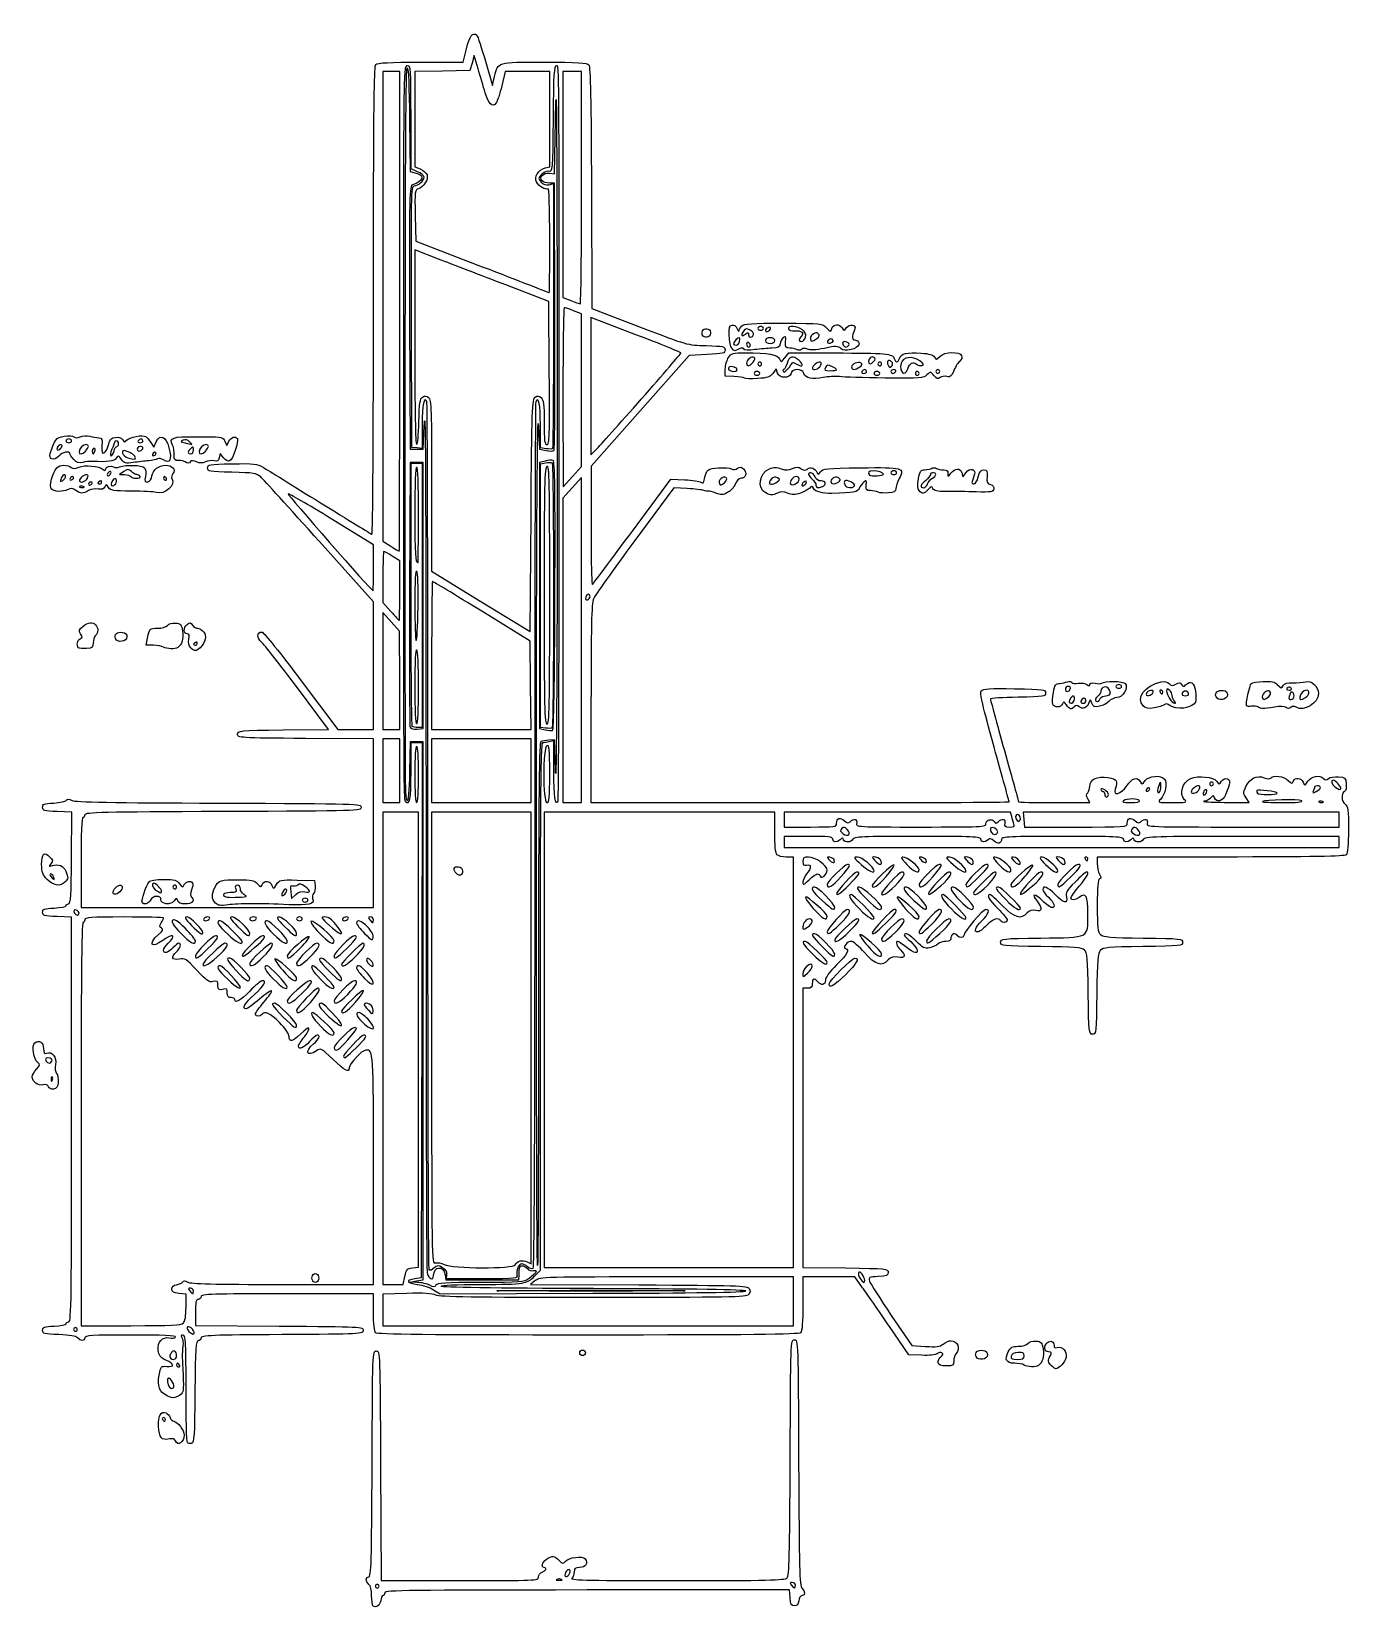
# Model space of a CAD drawing. Extents: x 68 to 595, y 2 to 633.
import ezdxf

# ---------------------------------------------------------------- set-up
doc = ezdxf.new("R2010")
doc.units = 0
doc.layers.get('0').update_dxf_attribs({"linetype": 'CONTINUOUS'})

msp = doc.modelspace()

# ---------------------------------------------------------------- linework, layer by layer
at = {"color": 7}
for points in [[(223.56921, 621), (240.58842, 621), (241.889753, 626.310202)], [(246.5964, 618.375), (245.042438, 623.625), (244.185585, 620.625), (243.328725, 617.625), (232.289363, 617.41745), (221.25, 617.209901), (221.25, 598.19594), (221.25, 579.181981), (223.475062, 578.260331)], [(249.539295, 621.362443), (252.297608, 611.705861), (253.202363, 615.252505)], [(215.25, 521.25), (215.25, 617.25), (211.875, 617.25), (208.5, 617.25), (208.5, 523.304032), (208.5, 429.358073), (211.6875, 427.362105)], [(273.384487, 578.694398), (275.25, 579.162612), (275.25, 598.206306), (275.25, 617.25), (266.31396, 617.25), (257.377927, 617.25), (256.036455, 611.559779)], [(288, 570.75), (288, 617.25), (284.25, 617.25), (280.5, 617.25), (280.5, 572.02999), (280.5, 526.809982), (283.6875, 525.585217)], [(219.175635, 597.98487), (219.375, 577.219741), (221.860943, 576.575872)], [(222.375, 577.173335), (219.75, 578.27013), (219.75, 598.885065)], [(275.164605, 576.57488), (277.125, 576.375), (277.51761, 597.75)], [(274.965442, 571.964725), (276.720397, 572.405189), (276.729097, 519.571537)], [(277.314495, 519.41448), (277.125, 572.625), (275.104343, 572.625)], [(291.93195, 570.701411), (292.125, 522.41814), (311.198865, 515.108798)], [(221.41671, 559.664116), (221.625, 549.442515), (248.25, 539.167388)], [(230.8125, 542.186647), (221.25, 545.864505), (221.25, 506.932253)], [(275.07141, 496.653037), (274.875, 525.306075), (257.625, 531.907433)], [(219.203002, 518.84199), (219.375, 466.125), (222, 466.125), (224.625, 466.125), (225.035475, 475.5)], [(224.25, 475.78092), (224.25, 466.40037), (222.1875, 466.637685), (220.125, 466.875), (219.953033, 519.1875)], [(288, 489.790943), (288, 520.29621), (284.787427, 521.523105)], [(309.73806, 511.96542), (291.75, 518.80584), (291.75, 491.354843), (291.75, 463.903845), (293.930737, 466.139423)], [(338.194943, 504), (331.014885, 503.625), (311.388225, 481.5), (291.761565, 459.375), (291.755565, 435.437498)], [(369.26901, 502.727985), (370.875, 504.651142), (388.875, 504.651893)], [(399.23238, 499.076707), (399.23238, 499.076835)], [(349.030358, 495.23553), (345.375, 495.406785), (345.458093, 498.175687)], [(366.335393, 496.6248), (365.819707, 498.249593), (364.48302, 496.477508)], [(269.37474, 486.999945), (269.374635, 486.999945)], [(280.534042, 486.9375), (280.568092, 451.125), (284.284042, 455.205337), (288, 459.285667), (288, 489.790943)], [(270.714525, 475.528905), (271.125, 466.182802), (273.75, 465.641318)], [(273.754215, 466.33938), (271.5, 466.67025), (271.5, 475.91586)], [(115.694648, 468.822465), (116.927347, 467.019952), (117.849705, 469.044308)], [(145.26552, 469.330942), (146.013007, 467.655757), (146.907893, 469.327868)], [(144.766425, 462.728198), (143.47479, 464.44056), (143.031705, 462.746205)], [(224.625, 407.625), (224.625, 460.875), (222, 460.875), (219.375, 460.875), (219.191085, 408.375)], [(273.375, 461.379937), (271.125, 460.767082), (271.125, 407.578402), (271.125, 354.38973), (273.375, 353.913345)], [(273.5625, 354.58554), (271.5, 354.84963), (271.5, 407.587387), (271.5, 460.325137), (273.558225, 460.718588)], [(104.879032, 457.199685), (103.166243, 456), (105.16386, 456)], [(219.781012, 408.106575), (219.775013, 460.5), (221.99988, 460.5), (224.224755, 460.5), (224.23428, 407.625), (224.243805, 354.75), (222.496852, 354.75)], [(440.05761, 456.654675), (440.47479, 455.05938), (441.766425, 456.771743)], [(228.005888, 451.59567), (228.011888, 417.375), (247.693492, 405.266745), (267.375105, 393.158497), (267.750105, 439.685182)], [(308.292188, 433.349407), (323.70981, 454.125), (329.230695, 453.924937)], [(330.251902, 450.428775), (324.878812, 450.750128), (309.251902, 429.60129)], [(204.75, 418.7085), (204.75, 427.917), (187.844198, 438.3027)], [(175.875, 373.5), (190.522042, 354), (197.636025, 354), (204.75, 354), (204.75, 379.525672), (204.75, 405.051353), (183.093773, 429.213172)], [(215.25, 409.490595), (215.25, 421.481183), (212.264903, 423.365595)], [(208.5, 415.012013), (208.5, 404.774025), (211.6875, 401.213325)], [(222.18234, 354.139597), (224.625, 354.375), (224.625, 407.625)], [(267.576075, 371.699993), (267.375, 389.399977), (248.035132, 401.324993)], [(116.729033, 387.738518), (113.833065, 387.75), (114.359617, 390.556785)], [(228, 383.625), (228, 354), (247.888575, 354), (267.77715, 354), (267.576075, 371.699993)], [(168.565425, 353.825843), (186.755857, 354.026678), (174.297953, 370.700843)], [(291.75, 364.413893), (291.75, 324.75), (375.375, 324.75)], [(273.562725, 354.585262), (273.5625, 354.58554)], [(87.75, 300.74997), (87.75, 282.74997), (146.25, 282.74997), (204.75, 282.74997), (204.75, 316.490617), (204.75, 350.231257), (177.5625, 350.428117)], [(222.375, 132.822157), (219.375, 132.94746), (222, 133.41123), (224.625, 133.875), (224.625, 241.5), (224.625, 349.125), (222, 349.125), (219.375, 349.125), (219.168457, 337.3125)], [(219.75, 337.169265), (219.75, 348.75), (221.99295, 348.75), (224.2359, 348.75), (224.05545, 241.6875), (223.875, 134.625), (221.25, 134.25)], [(277.52901, 337.875), (277.125, 349.875), (274.924995, 349.714972)], [(275.062485, 349.222717), (276.749985, 349.674945), (276.749985, 337.631737)], [(566.249722, 328.58337), (566.249722, 328.583033)], [(477.026385, 324.75), (491.302777, 324.75), (490.456905, 326.33052)], [(545.079772, 324.852128), (555.034582, 324.75), (553.775557, 326.671507)], [(83.93073, 302.592945), (84.056377, 320.93589), (78.215692, 321.155445)], [(220.332007, 138.61002), (222.75, 138.84504), (222.75, 229.92252), (222.75, 321), (215.625, 321), (208.5, 321), (208.5, 226.5), (208.5, 132), (212.580862, 132), (216.661725, 132), (217.28787, 135.1875)], [(266.221673, 141.015165), (267.75, 140.197222), (267.75, 230.598615), (267.75, 321), (247.875, 321), (228, 321), (228, 230.574457)], [(365.25, 312.9), (365.25, 321), (319.125, 321), (273, 321), (273, 229.875), (273, 138.75), (322.87521, 138.75), (372.750428, 138.75), (372.736552, 220.875), (372.73653, 220.875)], [(460.040498, 319.194668), (459.587385, 321), (414.293692, 321), (369, 321), (369, 318), (369, 315), (379.5, 315)], [(552.445215, 315), (591, 315), (591, 318), (591, 321), (527.792677, 321), (464.585362, 321), (464.871457, 318), (465.157552, 315), (485.70378, 315)], [(378.75, 311.25), (369, 311.25), (369, 309), (369, 306.75), (480, 306.75), (591, 306.75), (591, 309)], [(591, 309), (591, 311.25), (552.080242, 311.25)], [(372.73653, 220.875), (372.722632, 303), (369.88632, 303)], [(543.59997, 302.999977), (494.24997, 302.999977), (494.24997, 300.3648)], [(174.176828, 293.769825), (181.125, 293.625), (181.366695, 291.517147)], [(171.610575, 289.10016), (171.925417, 286.40331), (173.614905, 287.99049)], [(84, 197.968455), (84, 278.936902), (78.1875, 279.155955)], [(378.375, 250.5), (376.5, 250.5), (376.5, 194.639077), (376.5, 138.778162), (393.5625, 138.576577)], [(269.80596, 135.907613), (271.486913, 137.707747), (271.510387, 243.228877)], [(87.75, 196.125), (87.75, 115.5), (107.678573, 115.5)], [(168.364823, 132), (204.75, 132), (204.75, 177.975)], [(233.391143, 135.901672), (233.625, 133.875), (248.25, 133.875), (262.875, 133.875), (262.956322, 135.75)], [(248.253398, 134.25), (233.90571, 134.25), (234.140355, 135.899055)], [(269.462453, 133.506135), (267.563303, 132.012263), (310.887518, 131.818635)], [(372.75, 125.25), (372.75, 135), (322.055798, 135)], [(400.402372, 130.6875), (397.284742, 135), (386.892367, 135), (376.5, 135), (376.5, 124.275)], [(129.75, 122.901157), (129.75, 128.159453), (126.9375, 128.392223)], [(204.75, 120.9), (204.75, 128.25), (170.25, 128.25)], [(218.0625, 128.399498), (208.5, 128.127668), (208.5, 121.81383), (208.5, 115.5), (290.625, 115.5), (372.75, 115.5), (372.75, 125.25)], [(228.75, 129.900143), (231.375, 128.250585), (292.5, 128.437793)], [(133.5, 120.757725), (133.5, 115.515443), (167.0625, 115.320225)], [(424.014937, 103.651695), (418.89486, 103.875), (411.207435, 115.125)], [(411.875625, 119.625), (420.050227, 107.625), (425.462617, 107.219332)], [(207.568125, 59.4375), (207.761385, 13.5), (239.255625, 13.5)], [(371.394398, 6.5625), (371.16375, 9.75), (290.206875, 9.75)]]:
    msp.add_lwpolyline(points, dxfattribs=at)
for points in [[(288, 570.75)], [(275.25, 549.794265)], [(215.25, 521.25)], [(336.273143, 511.869982)], [(356.811203, 512.0586)], [(360.75, 514.5)], [(363.578295, 514.359885)], [(348.0759, 506.533553)], [(351.217313, 509.25)], [(355.5, 507.705735)], [(365.25, 509.625)], [(377.521065, 510.9375)], [(382.084688, 510.401662)], [(388.6875, 509.635275)], [(394.878277, 507.755288)], [(356.55762, 500.925525)], [(360, 500.25)], [(372.441525, 500.864467)], [(383.265045, 499.143135)], [(404.944583, 501.308235)], [(408, 500.25)], [(411.91251, 501.137483)], [(350.25, 497.91975)], [(353.155358, 494.586045)], [(359.25, 496.5)], [(389.99415, 497.962508)], [(402, 497.25)], [(407.25, 496.5)], [(413.625, 497.25)], [(418.472303, 498.302145)], [(423, 496.5)], [(431.25, 497.25)], [(311.930737, 486.277095)], [(80.109375, 467.203125)], [(84, 469.5)], [(112.5, 469.5)], [(131.168872, 469.152555)], [(84.843945, 462.071932)], [(89.571427, 465.428573)], [(93.271223, 465.375023)], [(100.94202, 465.375)], [(109.5, 462.658147)], [(112.5, 466.580242)], [(117.75, 464.4375)], [(129.43335, 461.062477)], [(132.75, 465.84183)], [(137.571427, 465.428573)], [(81.477075, 455.772922)], [(84.75, 454.6875)], [(99.75, 456.838523)], [(111.375, 455.25)], [(121.875, 454.5)], [(287.952487, 389.8125), (287.912737, 454.875), (284.21463, 450.75), (280.516522, 446.625), (280.508272, 385.6875), (280.5, 324.75), (284.246107, 324.75), (287.992222, 324.75), (287.952472, 389.8125)], [(345.762367, 454.787632)], [(366.354645, 454.706347)], [(408.74664, 456.107258)], [(414, 456.75)], [(85.67994, 449.658383)], [(88.640625, 451.262362)], [(90.015045, 454.143127)], [(92.25, 452.669265)], [(96, 453.044265)], [(101.74116, 452.65734)], [(361.671195, 448.67268)], [(375, 454.151385)], [(377.65584, 452.299897)], [(384.313657, 451.205242)], [(390.74373, 452.980253)], [(397.122997, 451.496812)], [(423.008768, 449.614403)], [(426.375255, 452.250795)], [(222.75, 439.875)], [(204.75, 418.7085)], [(222.01743, 417.28257)], [(215.25, 409.490595)], [(275.25, 407.976465)], [(277.317473, 407.521575)], [(291.375, 407.124998)], [(215.216393, 373.6875), (215.182793, 393.375), (211.8414, 397.104465), (208.500007, 400.83393), (208.500007, 377.416965), (208.500007, 354), (211.875007, 354), (215.250007, 354), (215.216407, 373.6875)], [(86.785695, 386.714302)], [(101.521147, 390.375187)], [(120.75, 387)], [(131.6394, 386.71776)], [(134.25, 388.544265)], [(222.75, 370.830735)], [(483.578123, 370.359375)], [(495.478777, 366.375)], [(504, 371.25)], [(516.586725, 368.884125)], [(520.5, 369)], [(530.8125, 368.4375)], [(541.771147, 367.125188)], [(562.869645, 367.226783)], [(571.86744, 370.512233)], [(573, 367.5)], [(577.549305, 366.776385)], [(481.943693, 363.87951)], [(484.99116, 365.657348)], [(489.75, 365.687498)], [(512.727247, 363.37992)], [(525.15, 365.4)], [(558.756233, 362.980282)], [(220.26834, 355.231575)], [(215.25, 337.5), (215.25, 350.25), (211.875, 350.25), (208.5, 350.25), (208.5, 337.5), (208.5, 324.75), (211.875, 324.75), (215.25, 324.75)], [(267.75, 337.5), (267.75, 350.25), (247.875, 350.25), (228, 350.25), (228, 337.5), (228, 324.75), (247.875, 324.75), (267.75, 324.75)], [(222.75, 336)], [(275.25, 336.351465)], [(515.25, 330.1875)], [(519.697283, 331.356765)], [(534.765045, 329.643127)], [(538.021223, 328.875)], [(540.75, 332.25)], [(583.5, 330.776385)], [(591.75, 330.503445)], [(498.75, 327.944588)], [(511.125, 325.5)], [(576.047137, 325.455)], [(584.390625, 325.26237)], [(390, 316.455735)], [(463.5, 318.249998)], [(506.25, 316.455735)], [(394.285718, 314.035718)], [(454.5, 313.044757)], [(510.535718, 314.035718)], [(389.062853, 301.6875)], [(405, 297.526793)], [(407.859833, 301.3125)], [(422.999977, 297.9375)], [(425.812853, 301.6875)], [(441.75, 297.526793)], [(444.609833, 301.3125)], [(459.749977, 297.9375)], [(463.5, 300.6)], [(478.5, 297.526792)], [(481.359833, 301.3125)], [(490.5, 302.25)], [(74.224722, 294.02586)], [(76.771223, 295.125)], [(126, 291)], [(237.909375, 296.390625)], [(382.285703, 296.25)], [(391.731952, 295.074938)], [(395.038913, 291.91188)], [(409.813065, 295.16889)], [(413.411737, 291.534308)], [(428.481952, 295.074938)], [(431.675062, 291.518048)], [(446.788913, 294.91188)], [(450.161737, 291.534307)], [(465.313065, 295.16889)], [(468.425062, 291.518048)], [(483.538913, 294.91188)], [(100.619393, 289.164)], [(112.18893, 284.896515)], [(120, 289.253445)], [(141.516308, 284.590838)], [(153.75, 287.206552)], [(169.977075, 290.022923)], [(177.277207, 289.082535)], [(178.5, 285.75)], [(87, 280.455735)], [(139.125, 278.25)], [(157.875, 278.25)], [(176.25, 278.25)], [(194.625, 278.25)], [(204.75, 277.875)], [(386.25, 279.231952)], [(389.25, 282.911738)], [(405, 278.79075)], [(408, 282.981953)], [(423, 279.231952)], [(426, 282.911738)], [(441.75, 278.79075)], [(444.75, 282.911738)], [(463.5, 282.538912)], [(136.5, 272.66898)], [(155.25, 272.40588)], [(174, 272.40588)], [(192, 272.66898)], [(202.416345, 274.96131)], [(380.25, 277.211257)], [(391.288913, 276.16188)], [(395.038913, 273.16188)], [(409.66575, 276.539025)], [(413.411737, 272.784308)], [(428.038913, 276.16188)], [(431.291115, 272.4375)], [(133.5, 269.463105)], [(138.538912, 266.41188)], [(152.25, 269.038912)], [(157.175063, 266.768048)], [(170.25, 269.411738)], [(175.481677, 266.606445)], [(189, 269.481922)], [(194.038912, 266.41188)], [(142.175063, 263.018047)], [(160.661738, 263.034308)], [(179.411738, 263.034308)], [(197.411737, 263.034307)], [(203.72991, 261.591518)], [(380.25, 259.255733)], [(386.25, 260.788912)], [(389.25, 264.161737)], [(408, 264.231937)], [(155.25, 254.411737)], [(174, 254.481937)], [(192, 254.411737)], [(202.365135, 256.47423)], [(151.5, 250.925063)], [(170.25, 250.925063)], [(176.038912, 248.41188)], [(189, 251.038912)], [(194.411737, 248.034307)], [(387, 252.209167)], [(179.481953, 244.824938)], [(197.563065, 244.91889)], [(203.970098, 243.41103)], [(174, 235.663913)], [(192, 235.925062)], [(202.42314, 238.204297)], [(189, 232.731952)], [(194.481953, 229.824938)], [(269.996498, 230.687497)], [(76.128277, 221.255272)], [(197.788912, 226.66188)], [(76.203157, 215.046877)], [(74.736928, 211.103767)], [(261.467827, 139.846448)], [(180.251872, 133.925415)], [(401.25, 133.731652)], [(132.75, 129.375)], [(227.25, 131.65746)], [(261.1875, 129.56226)], [(353.625, 129.375)], [(86.25, 114)], [(128.678573, 116.571428)], [(132.323625, 114.056775)], [(126, 103.455735)], [(287.25, 104.625)], [(445.771147, 103.125188)], [(465, 103.490895)], [(127.125, 99.75)], [(465, 99.75)], [(475.928573, 99.428573)], [(124.38117, 92.911575)], [(121.5, 78)], [(125.506365, 69.413708)], [(130.27593, 68.724075)], [(279.9375, 13.99671)], [(283.384125, 16.836023)], [(207, 11.25)], [(373.5, 11.625)], [(204.52593, 3.474075)]]:
    msp.add_lwpolyline(points, close=True, dxfattribs=at)
for points in [[(241.889753, 626.310202), (243.142687, 631.422907), (244.549695, 633.250304), (246.065902, 631.734099)], [(246.065902, 631.734099), (246.459195, 631.340809), (248.022218, 626.673563), (249.539295, 621.362443)], [(279.004912, 426.101288), (279.05184, 630.446414), (279.11514, 619.5), (277.886678, 619.5)], [(204.75, 525.537502), (204.75, 597.386111), (204.95961, 619.409609), (205.65, 620.1)], [(205.65, 620.1), (206.297115, 620.747119), (211.332045, 621), (223.56921, 621)], [(218.25, 619.5), (216.757763, 619.5), (216.749887, 618.992649), (216.727943, 521.4375)], [(217.493122, 338.4375), (217.37421, 562.029244), (217.52496, 618.75), (218.238135, 618.75)], [(218.238135, 618.75), (218.699745, 618.75), (219.050962, 610.97074), (219.175635, 597.98487)], [(219.75, 598.885065), (219.75, 619), (219.713617, 619.5), (218.25, 619.5)], [(249.392783, 608.76302), (248.70945, 611.162109), (247.451077, 615.4875), (246.5964, 618.375)], [(253.202363, 615.252505), (254.734222, 621.257378), (253.847663, 621), (273, 621)], [(273, 621), (286.371832, 621), (290.247367, 620.781863), (290.902613, 619.992342)], [(277.886678, 619.5), (276.933225, 619.5), (276.744757, 616.457589), (276.574178, 598.3125)], [(290.902613, 619.992342), (291.49404, 619.279717), (291.79542, 604.847755), (291.93195, 570.701411)], [(277.51761, 597.75), (277.811557, 613.753476), (277.953908, 607.439579), (278.084063, 572.625)], [(253.830945, 604.687919), (252.360165, 602.67651), (250.689465, 604.210541), (249.392783, 608.76302)], [(256.036455, 611.559779), (255.298642, 608.430158), (254.306167, 605.337821), (253.830945, 604.687919)], [(276.574178, 598.3125), (276.377445, 577.385119), (276.355973, 577.127594), (274.825283, 577.336302)], [(221.860943, 576.575872), (225.50232, 575.632746), (224.733113, 573.315888), (220.328002, 571.958601)], [(221.018978, 571.5), (222.579248, 571.5), (225, 573.646199), (225, 575.029511)], [(225, 575.029511), (225, 575.605377), (223.81875, 576.570097), (222.375, 577.173335)], [(226.162252, 575.882618), (226.729852, 574.094279), (224.83524, 571.03683), (222.74919, 570.374743)], [(223.475062, 578.260331), (224.698845, 577.753424), (225.908077, 576.683453), (226.162252, 575.882618)], [(269.963887, 573.067482), (268.90626, 575.043676), (270.718822, 578.025359), (273.384487, 578.694398)], [(271.89654, 576.023802), (270.569348, 574.557268), (270.568125, 574.444082), (271.86399, 573.012131)], [(272.173628, 573.530714), (270.81837, 574.879507), (272.728192, 576.823294), (275.164605, 576.57488)], [(274.825283, 577.336302), (273.972938, 577.452517), (272.655, 576.861892), (271.89654, 576.023802)], [(220.328002, 571.958601), (219.112613, 571.584121), (219.041828, 568.241853), (219.203002, 518.84199)], [(219.953033, 519.1875), (219.794617, 567.377622), (219.878618, 571.5), (221.018978, 571.5)], [(222.74919, 570.374743), (221.280135, 569.908484), (221.21811, 569.409899), (221.41671, 559.664116)], [(274.515503, 570.38458), (273.48231, 569.746032), (270.93924, 571.24502), (269.963887, 573.067482)], [(271.86399, 573.012131), (272.7876, 571.991558), (273.761678, 571.662598), (274.965442, 571.964725)], [(275.104343, 572.625), (273.992985, 572.625), (272.674163, 573.032571), (272.173628, 573.530714)], [(275.25, 549.794265), (275.25, 563.336726), (274.988168, 570.676704), (274.515503, 570.38458)], [(278.084063, 572.625), (278.475307, 467.976638), (278.125763, 320.149665), (277.52901, 337.875)], [(287.4375, 524.30523), (287.746875, 524.274855), (288, 545.175), (288, 570.75)], [(275.0625, 528.82113), (275.165625, 528.78198), (275.25, 538.21992), (275.25, 549.794265)], [(257.625, 531.907433), (248.1375, 535.538182), (236.071875, 540.16383), (230.8125, 542.186647)], [(248.25, 539.167388), (262.89375, 533.516062), (274.959375, 528.86025), (275.0625, 528.82113)], [(204.138712, 432.125002), (204.474923, 431.987498), (204.75, 474.023122), (204.75, 525.537502)], [(283.6875, 525.585217), (285.440625, 524.911597), (287.128125, 524.335605), (287.4375, 524.30523)], [(215.0625, 425.308072), (215.165625, 425.27613), (215.25, 468.45), (215.25, 521.25)], [(216.727943, 521.4375), (216.686168, 335.500935), (216.719918, 325.980052), (217.4247, 325.2753)], [(276.729097, 519.571537), (276.733597, 490.51302), (276.573728, 466.573778), (276.373155, 466.373205)], [(276.939495, 465.651893), (277.249965, 465.955538), (277.418715, 490.1487), (277.314495, 519.41448)], [(281.037427, 522.75), (280.741845, 522.75), (280.515322, 506.634375), (280.534042, 486.9375)], [(284.787427, 521.523105), (283.02051, 522.197895), (281.33301, 522.75), (281.037427, 522.75)], [(327.73806, 504.652095), (327.73131, 504.912195), (319.631498, 508.203188), (309.73806, 511.96542)], [(311.198865, 515.108798), (330.263513, 507.802995), (330.276368, 507.799357), (337.823865, 507.587235)], [(336.273143, 511.869982), (336.013373, 512.546947), (336.160455, 513.460455), (336.6, 513.9)], [(339.609315, 512.448382), (339.27684, 510.721972), (336.87357, 510.30531), (336.273143, 511.869982)], [(336.6, 513.9), (337.742708, 515.042708), (339.907807, 513.998317), (339.609315, 512.448382)], [(347.04657, 511.568685), (346.90527, 514.864237), (347.10717, 515.61801), (348.19107, 515.84082)], [(348.0759, 506.533545), (347.604128, 507.101992), (347.140928, 509.367803), (347.04657, 511.568685)], [(348.19107, 515.84082), (349.021643, 516.011557), (349.76496, 515.46831), (350.206028, 514.36818)], [(351.217313, 509.25), (351.65907, 510.939278), (350.99391, 511.19391), (349.65, 509.85)], [(350.206028, 514.36818), (350.590418, 513.409432), (350.926312, 513.02277), (350.952458, 513.508928)], [(350.952458, 513.508928), (350.978633, 513.995093), (351.492938, 514.885792), (352.09542, 515.488275)], [(352.754625, 513.337207), (351.52662, 511.657815), (352.067918, 510.957735), (353.606873, 512.234955)], [(352.09542, 515.488275), (352.9881, 516.380955), (356.06916, 516.576788), (368.742848, 516.546405)], [(355.417448, 513.794183), (354.01467, 514.544925), (353.583638, 514.47096), (352.754625, 513.337207)], [(353.606873, 512.234955), (354.55506, 513.021877), (354.75, 512.9655), (354.75, 511.904333)], [(354.75, 511.904333), (354.75, 510.537345), (356.343878, 510.656633), (356.811203, 512.0586)], [(356.811203, 512.0586), (356.96517, 512.52051), (356.337983, 513.301523), (355.417448, 513.794183)], [(359.625, 515.25), (359.00625, 515.25), (358.5, 514.9125), (358.5, 514.5)], [(358.5, 514.5), (358.5, 514.0875), (359.00625, 513.75), (359.625, 513.75)], [(360.75, 514.5), (360.75, 514.9125), (360.24375, 515.25), (359.625, 515.25)], [(359.625, 513.75), (360.24375, 513.75), (360.75, 514.0875), (360.75, 514.5)], [(362.68767, 514.795268), (362.03445, 514.544602), (361.5, 514.010002), (361.5, 513.60726)], [(361.5, 513.60726), (361.5, 512.621467), (363.204585, 513.238755), (363.578295, 514.359885)], [(363.578295, 514.359885), (363.76098, 514.907947), (363.418103, 515.075565), (362.68767, 514.795268)], [(369.57975, 509.168648), (369.75348, 511.326937), (369.6183, 511.57434), (368.687273, 510.801682)], [(368.742848, 516.546405), (384.162495, 516.50943), (384.30903, 516.49383), (385.958895, 514.7136)], [(376.296038, 513.92082), (374.328548, 515.44653), (370.203233, 515.73561), (370.70661, 514.3125)], [(370.70661, 514.3125), (370.89612, 513.776737), (372.029565, 513.454102), (373.351643, 513.559597)], [(373.351643, 513.559597), (375.883305, 513.761602), (377.15055, 512.60055), (375.834653, 511.284652)], [(375.834653, 511.284652), (374.696438, 510.146437), (374.785822, 509.25), (376.037528, 509.25)], [(377.521065, 510.9375), (377.839545, 512.14248), (377.489265, 512.995522), (376.296038, 513.92082)], [(382.67898, 512.37102), (381.65535, 513.39465), (379.5, 511.979085), (379.5, 510.28317)], [(382.084688, 510.401662), (383.187585, 511.235775), (383.332845, 511.717155), (382.67898, 512.37102)], [(385.958895, 514.7136), (387.595665, 512.9475), (387.63093, 512.94333), (388.112003, 514.459043)], [(388.112003, 514.459043), (388.709865, 516.342742), (391.153215, 516.480315), (392.169413, 514.6875)], [(392.169413, 514.6875), (392.86995, 513.45159), (392.97522, 513.458708), (393.97323, 514.80936)], [(393.97323, 514.80936), (395.128058, 516.372247), (397.923473, 515.950163), (397.305735, 514.306177)], [(397.305735, 514.306177), (395.951768, 510.702855), (395.97924, 510.180375), (397.544198, 509.77113)], [(221.25, 506.932253), (221.25, 482.301645), (221.51703, 468), (221.976915, 468)], [(337.823865, 507.587235), (344.804258, 507.391043), (345.375, 507.261623), (345.375, 505.875)], [(345.375, 505.875), (345.375, 504.505567), (344.750003, 504.34236), (338.194943, 504)], [(346.78788, 502.847295), (347.93298, 504.594938), (348.476318, 504.749468), (353.454788, 504.743483)], [(351.003787, 506.252033), (349.204372, 505.289017), (349.100482, 505.299008), (348.0759, 506.533553)], [(349.65, 509.85), (348.451928, 508.651927), (348.51099, 507.75), (349.787528, 507.75)], [(349.787528, 507.75), (350.358165, 507.75), (351.001568, 508.425), (351.217313, 509.25)], [(352.885148, 506.233583), (352.564192, 506.752898), (351.950918, 506.758913), (351.003787, 506.252033)], [(357.224085, 505.975515), (354.830917, 505.658055), (353.180168, 505.75623), (352.885148, 506.233583)], [(353.454788, 504.743483), (362.584073, 504.732532), (366.645788, 504.00987), (367.18845, 502.300088)], [(354.75, 508.875), (354.3375, 509.12994), (354, 508.812375), (354, 508.169265)], [(354, 508.169265), (354, 507.52617), (354.3375, 507), (354.75, 507)], [(355.5, 507.705735), (355.5, 508.09389), (355.1625, 508.62006), (354.75, 508.875)], [(354.75, 507), (355.1625, 507), (355.5, 507.31758), (355.5, 507.705735)], [(364.10592, 506.556465), (362.445427, 506.51874), (359.348602, 506.257342), (357.224085, 505.975515)], [(363.375, 510.75), (362.20833, 510.75), (361.5, 510.324997), (361.5, 509.625)], [(361.5, 509.625), (361.5, 508.925003), (362.20833, 508.5), (363.375, 508.5)], [(365.25, 509.625), (365.25, 510.324997), (364.54167, 510.75), (363.375, 510.75)], [(363.375, 508.5), (364.54167, 508.5), (365.25, 508.925003), (365.25, 509.625)], [(367.357522, 508.258035), (367.164675, 506.903625), (366.609885, 506.613308), (364.10592, 506.556465)], [(368.687273, 510.801682), (368.0838, 510.300848), (367.485412, 509.156205), (367.357522, 508.258035)], [(371.25, 506.625), (369.578318, 506.625), (369.3972, 506.90082), (369.57975, 509.168648)], [(374.127848, 505.977847), (373.576283, 506.333782), (372.28125, 506.625), (371.25, 506.625)], [(375.90735, 506.10735), (375.4503, 505.6503), (374.718015, 505.597005), (374.127848, 505.977847)], [(378.292898, 506.150925), (377.222055, 506.63883), (376.424273, 506.62425), (375.90735, 506.10735)], [(376.037528, 509.25), (376.608165, 509.25), (377.275755, 510.009375), (377.521065, 510.9375)], [(385.138395, 506.507767), (381.528383, 505.75641), (379.402028, 505.645568), (378.292898, 506.150925)], [(379.5, 510.28317), (379.5, 508.972447), (380.239778, 509.006363), (382.084688, 510.401662)], [(391.650938, 506.465693), (390.52107, 507.468105), (389.77551, 507.47292), (385.138395, 506.507767)], [(386.413627, 509.365875), (386.194575, 508.708725), (386.565172, 508.45071), (387.476122, 508.626143)], [(388.6875, 509.635275), (388.4112, 510.725325), (386.803275, 510.534825), (386.413627, 509.365875)], [(387.476122, 508.626143), (388.245502, 508.774313), (388.790625, 509.228423), (388.6875, 509.635275)], [(395.770853, 506.00628), (393.575858, 505.487175), (392.63571, 505.592017), (391.650938, 506.465693)], [(394.140188, 508.972965), (392.704208, 509.524005), (391.903905, 508.91679), (392.59416, 507.799913)], [(392.59416, 507.799913), (393.216945, 506.792227), (394.270343, 506.771655), (394.878277, 507.755288)], [(394.878277, 507.75531), (395.13501, 508.170727), (394.802872, 508.71867), (394.140188, 508.972965)], [(397.544198, 509.77113), (400.132418, 509.094293), (399.042308, 506.779965), (395.770853, 506.00628)], [(415.124445, 502.498035), (415.73499, 504.421672), (418.174973, 505.00782), (423.860228, 504.596587)], [(431.273895, 503.27367), (433.201875, 505.20165), (439.308668, 505.371067), (440.020395, 503.516318)], [(311.930737, 486.277095), (320.63133, 496.123245), (327.74463, 504.391995), (327.73806, 504.652095)], [(345.458093, 498.175687), (345.503768, 499.698585), (346.102193, 501.800805), (346.78788, 502.847295)], [(347.170087, 499.075613), (346.788082, 498.83952), (346.669702, 498.332175), (346.907033, 497.948175)], [(350.25, 497.919758), (350.25, 498.800528), (348.056775, 499.623615), (347.170087, 499.075613)], [(357.016005, 502.865093), (355.997827, 503.494357), (354, 501.949658), (354, 500.533155)], [(354, 500.533155), (354, 499.087448), (355.038338, 499.246747), (356.55762, 500.925525)], [(356.55762, 500.925525), (357.44109, 501.901755), (357.58557, 502.513087), (357.016005, 502.865093)], [(359.25, 501), (358.8375, 501), (358.5, 500.6625), (358.5, 500.25)], [(358.5, 500.25), (358.5, 499.8375), (358.8375, 499.5), (359.25, 499.5)], [(360, 500.25), (360, 500.6625), (359.6625, 501), (359.25, 501)], [(359.25, 499.5), (359.6625, 499.5), (360, 499.8375), (360, 500.25)], [(367.18845, 502.300088), (367.641615, 500.872298), (367.7355, 500.89161), (369.26901, 502.727985)], [(368.640533, 497.224867), (369.026093, 496.601018), (370.520422, 498.031898), (372.441525, 500.864467)], [(370.1574, 500.43594), (369.762727, 499.09617), (369.152183, 498), (368.800642, 498)], [(374.918745, 501.717337), (372.4944, 503.75121), (371.016908, 503.353583), (370.1574, 500.43594)], [(376.874445, 496.501515), (376.212188, 498.588113), (372.328455, 498.586785), (371.782688, 496.500015)], [(372.441525, 500.864467), (372.53085, 500.996175), (373.29645, 500.671447), (374.142855, 500.142855)], [(374.142855, 500.142855), (376.403437, 498.7311), (377.010323, 499.962638), (374.918745, 501.717337)], [(380.419643, 498.883928), (379.992375, 497.602133), (382.149187, 497.79861), (383.265045, 499.143135)], [(383.695905, 500.804107), (383.070337, 501.429667), (380.830672, 500.117032), (380.419643, 498.883928)], [(383.265045, 499.143135), (383.786835, 499.771853), (383.980717, 500.519288), (383.695905, 500.804107)], [(385.544805, 498.83373), (384.958462, 497.738137), (385.234575, 497.550007), (387.428888, 497.550007)], [(388.110068, 499.24623), (386.53491, 499.976873), (386.12097, 499.91031), (385.544805, 498.83373)], [(389.99415, 497.962508), (389.99115, 498.189382), (389.143095, 498.767055), (388.110068, 499.24623)], [(388.875, 504.651893), (409.85175, 504.653392), (412.534403, 504.405225), (413.053973, 502.418392)], [(399.788167, 500.601397), (398.586338, 501.344182), (396, 500.301675), (396, 499.074457)], [(396, 499.074457), (396, 497.728808), (397.45581, 497.72988), (399.23238, 499.076707)], [(399.23238, 499.076835), (400.099328, 499.734142), (400.30014, 500.28498), (399.788167, 500.601397)], [(405.03642, 502.852492), (403.98915, 503.499743), (402.75, 502.675005), (402.75, 501.330735)], [(402.75, 501.330735), (402.75, 499.953675), (403.81137, 499.942792), (404.944583, 501.308235)], [(404.944583, 501.308227), (405.544965, 502.031647), (405.57402, 502.520235), (405.03642, 502.852492)], [(407.25, 501), (406.8375, 501), (406.5, 500.6625), (406.5, 500.25)], [(406.5, 500.25), (406.5, 499.8375), (406.8375, 499.5), (407.25, 499.5)], [(408, 500.25), (408, 500.6625), (407.6625, 501), (407.25, 501)], [(407.25, 499.5), (407.6625, 499.5), (408, 499.8375), (408, 500.25)], [(411.912503, 501.137483), (410.766863, 502.283122), (409.921523, 501.437775), (410.55693, 499.781917)], [(410.55693, 499.781917), (410.93211, 498.804233), (411.25737, 498.707355), (411.924585, 499.37457)], [(411.924585, 499.37457), (412.591808, 500.041793), (412.588928, 500.461057), (411.91251, 501.137483)], [(413.053973, 502.418392), (413.537295, 500.570153), (414.524618, 500.608125), (415.124445, 502.498035)], [(415.78677, 500.540475), (414.868508, 496.881818), (417.195045, 494.942707), (418.472303, 498.302145)], [(423.24132, 501.457837), (420.359453, 503.581995), (416.428733, 503.098275), (415.78677, 500.540475)], [(418.472303, 498.302145), (419.366805, 500.654865), (420.561345, 501.340238), (421.871827, 500.252633)], [(421.871827, 500.252633), (422.452688, 499.770562), (423.481627, 499.488383), (424.15836, 499.625565)], [(424.15836, 499.625565), (425.117782, 499.820063), (424.915808, 500.223615), (423.24132, 501.457837)], [(423.860228, 504.596587), (427.059975, 504.365137), (428.621438, 503.899583), (429.106785, 503.03232)], [(429.106785, 503.03232), (429.73539, 501.909067), (429.931087, 501.930862), (431.273895, 503.27367)], [(439.324418, 501.427845), (438.6813, 500.957587), (437.614658, 499.27935), (436.95411, 497.698425)], [(440.020395, 503.516318), (440.294708, 502.80147), (440.002095, 501.92337), (439.324418, 501.427845)], [(274.13391, 468), (275.129437, 468), (275.24385, 471.496972), (275.07141, 496.653037)], [(346.907033, 497.948175), (347.458515, 497.055862), (350.25, 497.032132), (350.25, 497.91975)], [(353.155358, 494.58603), (352.897058, 494.84907), (351.040808, 495.141345), (349.030358, 495.23553)], [(358.38567, 494.406608), (355.7673, 494.24226), (353.413665, 494.323005), (353.155358, 494.586045)], [(358.125, 497.25), (357.50625, 497.25), (357, 496.9125), (357, 496.5)], [(357, 496.5), (357, 496.0875), (357.50625, 495.75), (358.125, 495.75)], [(359.25, 496.5), (359.25, 496.9125), (358.74375, 497.25), (358.125, 497.25)], [(358.125, 495.75), (358.74375, 495.75), (359.25, 496.0875), (359.25, 496.5)], [(364.48302, 496.477508), (363.38004, 495.015255), (362.313983, 494.653178), (358.38567, 494.406608)], [(371.782688, 496.500015), (371.209117, 494.30667), (367.040835, 494.402152), (366.335393, 496.6248)], [(368.800642, 498), (368.449102, 498), (368.37705, 497.65119), (368.640533, 497.224867)], [(384.661095, 494.781285), (380.41545, 493.869847), (377.505683, 494.51268), (376.874445, 496.501515)], [(391.125, 495.179115), (389.475, 495.369293), (386.566245, 495.19029), (384.661095, 494.781285)], [(387.428888, 497.550007), (388.842998, 497.550007), (389.997367, 497.735632), (389.99415, 497.962508)], [(409.383135, 494.61219), (400.99116, 494.733817), (392.775, 494.988938), (391.125, 495.179115)], [(400.125, 497.25), (399.87006, 496.8375), (400.187625, 496.5), (400.830735, 496.5)], [(401.294265, 498), (400.90611, 498), (400.37994, 497.6625), (400.125, 497.25)], [(400.830735, 496.5), (401.47383, 496.5), (402, 496.8375), (402, 497.25)], [(402, 497.25), (402, 497.6625), (401.68242, 498), (401.294265, 498)], [(406.125, 497.25), (405.50625, 497.25), (405, 496.9125), (405, 496.5)], [(405, 496.5), (405, 496.0875), (405.50625, 495.75), (406.125, 495.75)], [(407.25, 496.5), (407.25, 496.9125), (406.74375, 497.25), (406.125, 497.25)], [(406.125, 495.75), (406.74375, 495.75), (407.25, 496.0875), (407.25, 496.5)], [(426.107813, 495.857588), (424.732883, 494.482658), (423.688163, 494.40486), (409.383135, 494.61219)], [(412.919265, 498), (412.27617, 498), (411.75, 497.6625), (411.75, 497.25)], [(411.75, 497.25), (411.75, 496.8375), (412.06758, 496.5), (412.455735, 496.5)], [(412.455735, 496.5), (412.84389, 496.5), (413.37006, 496.8375), (413.625, 497.25)], [(413.625, 497.25), (413.87994, 497.6625), (413.562375, 498), (412.919265, 498)], [(422.25, 497.25), (421.8375, 497.25), (421.5, 496.9125), (421.5, 496.5)], [(421.5, 496.5), (421.5, 496.0875), (421.8375, 495.75), (422.25, 495.75)], [(423, 496.5), (423, 496.9125), (422.6625, 497.25), (422.25, 497.25)], [(422.25, 495.75), (422.6625, 495.75), (423, 496.0875), (423, 496.5)], [(428.951213, 495.623775), (427.584825, 497.3112), (427.563203, 497.312977), (426.107813, 495.857588)], [(431.390565, 494.80521), (430.546875, 494.10501), (430.04454, 494.27358), (428.951213, 495.623775)], [(430.5, 498), (430.0875, 498), (429.75, 497.6625), (429.75, 497.25)], [(429.75, 497.25), (429.75, 496.8375), (430.0875, 496.5), (430.5, 496.5)], [(431.25, 497.25), (431.25, 497.6625), (430.9125, 498), (430.5, 498)], [(430.5, 496.5), (430.9125, 496.5), (431.25, 496.8375), (431.25, 497.25)], [(434.103075, 495.25551), (433.195568, 495.492825), (431.974935, 495.29016), (431.390565, 494.80521)], [(436.95411, 497.698425), (435.957023, 495.312068), (435.472943, 494.89728), (434.103075, 495.25551)], [(222.914415, 477.107303), (223.088595, 484.640242), (223.341023, 486.350602), (224.374635, 487.00131)], [(226.091362, 485.304435), (224.84433, 487.322175), (224.25, 484.248308), (224.25, 475.78092)], [(224.374635, 487.00131), (225.280388, 487.571528), (225.95115, 487.516732), (226.812135, 486.802177)], [(225.035475, 475.5), (225.595725, 488.295758), (225.769005, 440.488995), (225.75339, 277.430925)], [(226.812135, 486.802177), (227.864033, 485.929178), (228.000675, 481.899338), (228.005888, 451.59567)], [(267.750105, 439.685182), (268.091475, 482.03922), (268.237177, 486.282547), (269.37474, 486.999945)], [(269.374635, 486.999945), (270.281355, 487.57176), (270.950227, 487.51749), (271.812135, 486.802177)], [(271.5, 475.91586), (271.5, 484.265633), (270.901597, 487.315575), (269.658113, 485.303573)], [(271.812135, 486.802177), (272.77395, 486.003938), (273, 484.121107), (273, 476.90817)], [(293.930737, 466.139423), (295.130145, 467.368988), (303.230145, 476.430945), (311.930737, 486.277095)], [(226.51914, 311.416238), (226.52859, 406.658723), (226.33611, 484.908413), (226.091362, 485.304435)], [(269.658113, 485.303573), (269.413065, 484.907078), (269.22006, 406.789665), (269.22921, 311.709322)], [(269.966437, 357), (269.916037, 423.179543), (270.305257, 484.84755), (270.714525, 475.528905)], [(221.976915, 468), (222.394665, 468), (222.793395, 471.873427), (222.914415, 477.107303)], [(273, 476.90817), (273, 469.458683), (273.185677, 468), (274.13391, 468)], [(75.41313, 464.433803), (77.107672, 469.981718), (77.793142, 470.833208), (81.00111, 471.375187)], [(79.453125, 467.859375), (78.911722, 467.67891), (78.32109, 467.088285), (78.140625, 466.546875)], [(78.796875, 465.890625), (79.338278, 466.07109), (79.92891, 466.661715), (80.109375, 467.203125)], [(80.109375, 467.203125), (80.296875, 467.765625), (80.015625, 468.046875), (79.453125, 467.859375)], [(81.00111, 471.375187), (82.885267, 471.69351), (84.452242, 471.597758), (84.913927, 471.136073)], [(82.875, 470.25), (82.25625, 470.25), (81.75, 469.9125), (81.75, 469.5)], [(81.75, 469.5), (81.75, 469.0875), (82.25625, 468.75), (82.875, 468.75)], [(84, 469.5), (84, 469.9125), (83.49375, 470.25), (82.875, 470.25)], [(82.875, 468.75), (83.49375, 468.75), (84, 469.0875), (84, 469.5)], [(84.913927, 471.136073), (85.440697, 470.609303), (86.22987, 470.61471), (87.411697, 471.153172)], [(89.775, 468), (88.520768, 468), (87, 466.479232), (87, 465.225)], [(87.411697, 471.153172), (88.406145, 471.60627), (90.03819, 471.693308), (91.257195, 471.358252)], [(89.571427, 465.428572), (91.003545, 466.86069), (91.09374, 468), (89.775, 468)], [(91.257195, 471.358252), (92.42199, 471.038092), (94.05, 470.742135), (94.875, 470.70057)], [(94.875, 470.70057), (96.167505, 470.63547), (96.342127, 470.184645), (96.13737, 467.44179)], [(96.13737, 467.44179), (95.951925, 464.957655), (96.13062, 464.347148), (96.950542, 464.661817)], [(96.950542, 464.661817), (97.528485, 464.8836), (98.31042, 466.316033), (98.688172, 467.84502)], [(98.688172, 467.84502), (99.260715, 470.162422), (99.738675, 470.666452), (101.560657, 470.874188)], [(101.25, 469.21659), (101.25, 469.060718), (100.73922, 467.710717), (100.114935, 466.21659)], [(100.94202, 465.375), (101.200845, 466.40625), (101.713523, 467.25), (102.081307, 467.25)], [(102, 469.5), (101.5875, 469.5), (101.25, 469.37247), (101.25, 469.21659)], [(101.560657, 470.874188), (103.007257, 471.03912), (103.98078, 470.704417), (104.439712, 469.884352)], [(102.75, 468.375), (102.75, 468.99375), (102.4125, 469.5), (102, 469.5)], [(102.081307, 467.25), (102.449085, 467.25), (102.75, 467.75625), (102.75, 468.375)], [(104.439712, 469.884352), (105.04641, 468.800235), (105.241995, 468.78399), (106.004055, 469.75443)], [(106.004055, 469.75443), (106.99953, 471.022117), (112.477095, 472.051972), (113.66847, 471.195443)], [(111.375, 467.25), (110.75625, 467.25), (110.25, 466.75434), (110.25, 466.148535)], [(110.625, 469.5), (110.37006, 469.0875), (110.687625, 468.75), (111.330735, 468.75)], [(111.794265, 470.25), (111.40611, 470.25), (110.87994, 469.9125), (110.625, 469.5)], [(111.330735, 468.75), (111.97383, 468.75), (112.5, 469.0875), (112.5, 469.5)], [(112.5, 466.580242), (112.5, 466.948605), (111.99375, 467.25), (111.375, 467.25)], [(112.5, 469.5), (112.5, 469.9125), (112.18242, 470.25), (111.794265, 470.25)], [(113.66847, 471.195443), (114.10488, 470.881695), (115.016663, 469.813852), (115.694648, 468.822465)], [(117.849705, 469.044308), (119.401365, 472.449825), (121.664392, 471.384487), (122.925727, 466.65474)], [(124.365307, 467.827657), (122.848192, 470.746455), (124.375132, 471.286223), (133.6875, 471.123007)], [(125.06265, 463.875), (125.165857, 465.1125), (124.85205, 466.891192), (124.365307, 467.827657)], [(128.570655, 469.735642), (127.319655, 469.242847), (127.427962, 469.099605), (129.375, 468.67182)], [(131.168872, 469.152555), (130.421482, 469.899953), (129.50811, 470.104928), (128.570655, 469.735642)], [(129.375, 468.67182), (130.6125, 468.39993), (131.781698, 468.137542), (131.973218, 468.088732)], [(131.973218, 468.088732), (132.16473, 468.039908), (131.80278, 468.518647), (131.168872, 469.152555)], [(132.75, 465.84183), (132.75, 467.17176), (132.5649, 467.280053), (131.625, 466.5)], [(133.6875, 471.123007), (134.409375, 471.110333), (136.265625, 471.095708), (137.8125, 471.090383)], [(137.775, 468), (136.520767, 468), (135, 466.479232), (135, 465.225)], [(137.571427, 465.428573), (139.003545, 466.86069), (139.09374, 468), (137.775, 468)], [(137.8125, 471.090383), (144.27045, 471.068332), (144.516135, 471.010373), (145.26552, 469.330942)], [(146.907893, 469.327868), (147.799695, 470.994217), (149.571487, 471.550072), (150.289267, 470.38869)], [(150.289267, 470.38869), (150.953692, 469.313625), (148.401022, 461.914913), (147.20769, 461.456985)], [(78.821205, 463.403648), (76.897245, 461.338523), (74.673058, 462.010823), (75.41313, 464.433803)], [(78.140625, 466.546875), (77.953125, 465.984375), (78.234375, 465.703125), (78.796875, 465.890625)], [(83.25, 464.39142), (83.25, 465.619395), (80.2653, 464.953702), (78.821205, 463.403648)], [(84.843945, 462.071948), (83.967278, 463.012943), (83.25, 464.056703), (83.25, 464.39142)], [(88.406445, 460.86747), (86.90547, 460.481332), (86.059275, 460.76742), (84.843945, 462.071932)], [(87, 465.225), (87, 463.90626), (88.13931, 463.996455), (89.571427, 465.428573)], [(92.25, 461.280187), (91.21875, 461.331712), (89.489153, 461.146012), (88.406445, 460.86747)], [(92.976465, 466.500023), (92.57691, 466.500023), (92.25, 465.993772), (92.25, 465.375023)], [(92.25, 465.375023), (92.25, 464.756273), (92.382645, 464.250023), (92.544758, 464.250023)], [(101.814458, 462.507255), (100.911518, 461.272402), (98.52672, 460.966447), (92.25, 461.280187)], [(92.544758, 464.250023), (92.706878, 464.250023), (93.03378, 464.756273), (93.271223, 465.375023)], [(93.271223, 465.375023), (93.508657, 465.993772), (93.376013, 466.500023), (92.976465, 466.500023)], [(100.114935, 466.21659), (99.471563, 464.676787), (99.302925, 463.5), (99.725648, 463.5)], [(99.725648, 463.5), (100.135823, 463.5), (100.683188, 464.34375), (100.94202, 465.375)], [(103.986158, 462.068887), (102.850613, 463.690102), (102.7014, 463.720215), (101.814458, 462.507255)], [(108.665235, 460.812457), (105.60477, 460.383967), (105.064748, 460.52898), (103.986158, 462.068887)], [(105.86856, 465.355627), (104.434147, 465.795982), (104.159858, 465.646957), (104.372498, 464.542807)], [(104.372498, 464.542807), (104.51571, 463.799182), (105.474855, 462.95649), (106.503937, 462.670147)], [(109.5, 462.65817), (109.5, 463.56909), (107.958713, 464.713965), (105.86856, 465.355627)], [(106.503937, 462.670147), (109.1856, 461.923972), (109.5, 461.922712), (109.5, 462.658147)], [(114.83943, 461.543542), (113.346495, 461.40786), (110.568105, 461.078872), (108.665235, 460.812457)], [(110.25, 466.148535), (110.25, 465.477593), (110.689718, 465.215813), (111.375, 465.478777)], [(111.375, 465.478777), (111.99375, 465.71622), (112.5, 466.211873), (112.5, 466.580242)], [(118.371427, 462.295522), (117.921765, 462.017617), (116.332372, 461.679225), (114.83943, 461.543542)], [(116.34375, 464.15625), (116.189062, 463.692187), (116.442187, 463.439062), (116.90625, 463.59375)], [(117.75, 464.4375), (117.75, 465.315817), (116.657438, 465.097305), (116.34375, 464.15625)], [(116.90625, 463.59375), (117.370313, 463.748438), (117.75, 464.128125), (117.75, 464.4375)], [(120.70077, 461.856675), (119.86929, 462.375945), (118.821083, 462.573427), (118.371427, 462.295522)], [(122.925727, 466.65474), (124.173547, 461.97564), (123.35091, 460.201635), (120.70077, 461.856675)], [(126.870855, 461.625), (125.111542, 461.625), (124.897237, 461.891662), (125.06265, 463.875)], [(129.43335, 461.0625), (129.121695, 461.371875), (127.96857, 461.625), (126.870855, 461.625)], [(131.607518, 461.221695), (131.07294, 460.35672), (130.208115, 460.29339), (129.43335, 461.062477)], [(131.625, 466.5), (130.183732, 465.303855), (130.183732, 464.25), (131.625, 464.25)], [(133.901782, 461.101313), (132.742777, 461.629388), (131.88723, 461.674275), (131.607518, 461.221695)], [(131.625, 464.25), (132.271635, 464.25), (132.75, 464.926868), (132.75, 465.84183)], [(137.549512, 461.079113), (136.239675, 460.482308), (135.247073, 460.488345), (133.901782, 461.101313)], [(135, 465.225), (135, 463.90626), (136.13931, 463.996455), (137.571427, 465.428573)], [(140.968822, 461.475435), (140.077935, 461.708408), (138.539243, 461.530035), (137.549512, 461.079113)], [(143.031705, 462.746205), (142.692795, 461.450227), (142.20777, 461.151443), (140.968822, 461.475435)], [(147.20769, 461.456985), (146.515537, 461.19138), (145.544077, 461.69724), (144.766425, 462.728198)], [(276.567473, 461.643022), (276.04911, 461.835397), (274.6125, 461.716972), (273.375, 461.379937)], [(273.558225, 460.718588), (274.690252, 460.934993), (275.871503, 460.954417), (276.183225, 460.761787)], [(273.75, 465.641318), (275.19375, 465.343493), (276.629025, 465.348263), (276.939495, 465.651893)], [(276.373155, 466.373205), (276.172583, 466.17264), (274.994062, 466.157422), (273.754215, 466.33938)], [(276.183225, 460.761787), (276.921472, 460.305532), (276.92571, 354.91932), (276.187725, 354.580012)], [(277.317473, 407.521575), (277.470037, 450.145335), (277.314473, 461.365777), (276.567473, 461.643022)], [(75.837787, 450.269227), (74.947477, 451.341982), (76.36683, 456.65715), (78.101872, 458.747752)], [(78.101872, 458.747752), (79.120245, 459.974812), (82.63647, 460.06353), (83.808277, 458.891723)], [(80.220705, 455.22828), (79.065952, 453.402353), (79.412318, 452.59089), (80.76786, 453.946425)], [(81.477075, 455.772922), (81.16983, 456.080175), (80.604457, 455.835097), (80.220705, 455.22828)], [(80.76786, 453.946425), (81.46518, 454.643753), (81.784327, 455.46567), (81.477075, 455.772922)], [(83.34375, 454.40625), (83.189063, 453.942187), (83.442187, 453.689062), (83.90625, 453.84375)], [(84.75, 454.6875), (84.75, 455.565817), (83.657438, 455.347305), (83.34375, 454.40625)], [(83.808277, 458.891723), (84.45264, 458.24736), (85.227007, 458.2656), (86.915287, 458.964923)], [(83.90625, 453.84375), (84.370313, 453.998438), (84.75, 454.378125), (84.75, 454.6875)], [(86.915287, 458.964923), (89.305162, 459.954833), (94.869322, 459.440625), (96.5625, 458.073375)], [(90.445905, 455.8041), (89.820337, 456.42966), (87.580672, 455.117025), (87.169642, 453.88392)], [(90.015045, 454.143127), (90.536835, 454.771845), (90.730717, 455.51928), (90.445905, 455.8041)], [(96.5625, 458.073375), (97.194022, 457.56342), (97.5, 457.564905), (97.5, 458.077875)], [(97.5, 458.077875), (97.5, 459.176775), (99.791385, 459.894165), (100.782562, 459.105577)], [(99, 457.125), (98.5875, 456.87006), (98.25, 456.323978), (98.25, 455.911477)], [(98.25, 455.911477), (98.25, 455.498978), (98.5875, 455.37006), (99, 455.625)], [(99.75, 456.838523), (99.75, 457.251022), (99.4125, 457.37994), (99, 457.125)], [(99, 455.625), (99.4125, 455.87994), (99.75, 456.426022), (99.75, 456.838523)], [(101.74119, 452.65734), (102.348555, 454.240095), (101.334802, 455.094615), (100.470705, 453.728273)], [(100.782562, 459.105577), (101.245905, 458.736938), (102.3, 458.707395), (103.125, 459.039953)], [(103.125, 459.039953), (105.63882, 460.053187), (112.232422, 459.851085), (113.160893, 458.732348)], [(107.91747, 457.199685), (106.70244, 458.299275), (106.44891, 458.299275), (104.879032, 457.199685)], [(105.16386, 456), (106.26255, 456), (107.37006, 455.6625), (107.625, 455.25)], [(107.625, 455.25), (107.87994, 454.8375), (108.932273, 454.5), (109.963523, 454.5)], [(110.07729, 456), (109.618493, 456), (108.646575, 456.539857), (107.91747, 457.199685)], [(109.963523, 454.5), (111.022545, 454.5), (111.636803, 454.826392), (111.375, 455.25)], [(111.375, 455.25), (111.12006, 455.6625), (110.536095, 456), (110.07729, 456)], [(113.518777, 455.281372), (113.096453, 453.169747), (113.220045, 452.883713), (114.453555, 453.117915)], [(113.160893, 458.732348), (113.656305, 458.135407), (113.804258, 456.708773), (113.518777, 455.281372)], [(114.453555, 453.117915), (115.35636, 453.289328), (115.961303, 454.13502), (116.111528, 455.4357)], [(116.111528, 455.4357), (116.391045, 457.855838), (118.789748, 459.749977), (121.575045, 459.749977)], [(124.131038, 454.490205), (125.811945, 451.77045), (121.279958, 447.754613), (117.78246, 448.864672)], [(121.080735, 455.25), (120.89883, 455.25), (120.75, 454.9125), (120.75, 454.5)], [(120.75, 454.5), (120.75, 454.0875), (121.10742, 453.75), (121.544265, 453.75)], [(121.875, 454.5), (121.62006, 454.9125), (121.26264, 455.25), (121.080735, 455.25)], [(121.544265, 453.75), (121.98111, 453.75), (122.12994, 454.0875), (121.875, 454.5)], [(121.575045, 459.749977), (124.183778, 459.749977), (125.790975, 457.930507), (124.527263, 456.407827)], [(124.527263, 456.407827), (124.028745, 455.807152), (123.850448, 454.944217), (124.131038, 454.490205)], [(138.375, 458.625), (138.375, 460.038495), (138.93726, 460.13577), (148.125, 460.311788)], [(148.101817, 456.913867), (138.945375, 457.112617), (138.375, 457.21296), (138.375, 458.625)], [(159.63309, 455.038867), (157.99254, 456.551602), (156.945135, 456.721905), (148.101817, 456.913867)], [(148.125, 460.311788), (157.081822, 460.483372), (158.105063, 460.361363), (160.703025, 458.811788)], [(183.093773, 429.213172), (171.182843, 442.502183), (160.625535, 454.12374), (159.63309, 455.038867)], [(160.703025, 458.811788), (162.258443, 457.884053), (172.530233, 451.55625), (183.529237, 444.75)], [(222, 459), (221.520135, 459), (221.25, 452.29167), (221.25, 440.375002)], [(222.75, 439.875), (222.75, 452.124998), (222.48039, 459), (222, 459)], [(274.125, 459.271223), (273.140175, 458.893305), (273, 452.448233), (273, 407.544758)], [(275.25, 407.976465), (275.25, 453.647407), (275.1183, 459.652387), (274.125, 459.271223)], [(335.719882, 452.92125), (336.462758, 452.304728), (336.793103, 452.613225), (337.13877, 454.246313)], [(337.13877, 454.246313), (337.941082, 458.03676), (338.503957, 458.482815), (342.756135, 458.697848)], [(345.762367, 454.787632), (344.760022, 455.789977), (342.349762, 453.50436), (343.110712, 452.273115)], [(342.756135, 458.697848), (344.984145, 458.810513), (347.306565, 458.623148), (347.917065, 458.281508)], [(345.092182, 452.708422), (346.083082, 453.605175), (346.293135, 454.256865), (345.762367, 454.787632)], [(347.917065, 458.281508), (348.558157, 457.92273), (349.59708, 458.0163), (350.376405, 458.502997)], [(351.760747, 454.5), (350.986875, 454.5), (350.036662, 453.545625), (349.485352, 452.21463)], [(350.376405, 458.502997), (351.426067, 459.15852), (351.98442, 459.087008), (352.890435, 458.180993)], [(352.890435, 458.180993), (354.30555, 456.765878), (353.610165, 454.5), (351.760747, 454.5)], [(361.671195, 448.672642), (358.055138, 450.415358), (358.997475, 456.592103), (363.141262, 458.308515)], [(363.957105, 454.278532), (362.147692, 452.46912), (363.502065, 451.302967), (365.722905, 452.758117)], [(363.141262, 458.308515), (364.911367, 459.041715), (365.941245, 459.051375), (367.87284, 458.352915)], [(366.354645, 454.706347), (365.469045, 455.201955), (364.752705, 455.074133), (363.957105, 454.278532)], [(365.722905, 452.758117), (367.408387, 453.862492), (367.478145, 454.077607), (366.354645, 454.706347)], [(367.87284, 458.352915), (369.7944, 457.65807), (370.787437, 457.66314), (372.351495, 458.37579)], [(373.96683, 455.25), (372.581228, 455.25), (370.999965, 453.261323), (371.60595, 452.280825)], [(372.351495, 458.37579), (373.942147, 459.100545), (374.674545, 459.095722), (375.864337, 458.35269)], [(375, 454.151385), (375, 454.755623), (374.535075, 455.25), (373.96683, 455.25)], [(375.864337, 458.35269), (376.945732, 457.677352), (377.64006, 457.6401), (378.338707, 458.219925)], [(379.697152, 456.75), (378.312075, 456.75), (378.538762, 455.673653), (380.25, 454.125)], [(378.338707, 458.219925), (379.528597, 459.20745), (381.474712, 458.54922), (382.08765, 456.95193)], [(381.386212, 455.0625), (380.978167, 455.990625), (380.218087, 456.75), (379.697152, 456.75)], [(383.81406, 453.43455), (382.74948, 453.396975), (381.854685, 453.996938), (381.386212, 455.0625)], [(382.08765, 456.95193), (382.48605, 455.91372), (382.663275, 455.93664), (383.543332, 457.140187)], [(383.543332, 457.140187), (384.446767, 458.375715), (386.025705, 458.53089), (399.587655, 458.716995)], [(391.056645, 454.493355), (390.038677, 455.511323), (387.75, 454.681717), (387.75, 453.294758)], [(390.74373, 452.980253), (391.541212, 453.48444), (391.63107, 453.91893), (391.056645, 454.493355)], [(397.123027, 451.496812), (397.640512, 452.33412), (394.00587, 454.255868), (393.27918, 453.529178)], [(399.587655, 458.716995), (416.637555, 458.950965), (417.342397, 458.752395), (415.031692, 454.366418)], [(404.563658, 457.5), (402.835553, 457.5), (402.237608, 456.762398), (403.192013, 455.807985)], [(403.192013, 455.807985), (403.77831, 455.221687), (408.742328, 455.489137), (408.74664, 456.107258)], [(408.74664, 456.107258), (408.7515, 456.804922), (406.66389, 457.5), (404.563658, 457.5)], [(412.875, 457.5), (412.25625, 457.5), (411.75, 457.1625), (411.75, 456.75)], [(411.75, 456.75), (411.75, 456.3375), (412.25625, 456), (412.875, 456)], [(414, 456.75), (414, 457.1625), (413.49375, 457.5), (412.875, 457.5)], [(412.875, 456), (413.49375, 456), (414, 456.3375), (414, 456.75)], [(415.031692, 454.366418), (414.309787, 452.996167), (413.69796, 451.200045), (413.67207, 450.375045)], [(423.008768, 449.614433), (422.344568, 450.41475), (422.267678, 451.735995), (422.735978, 454.301933)], [(422.735978, 454.301933), (423.31035, 457.449067), (423.619838, 457.883843), (425.332253, 457.949145)], [(425.332253, 457.949145), (426.401543, 457.989945), (427.664228, 458.262975), (428.138213, 458.55591)], [(427.5, 455.92044), (427.5, 455.464185), (426.65625, 454.42719), (425.625, 453.616005)], [(426.375255, 452.250795), (426.637237, 453.076237), (427.503728, 454.10061), (428.30079, 454.527187)], [(428.625, 456.75), (428.00625, 456.75), (427.5, 456.376695), (427.5, 455.92044)], [(428.138213, 458.55591), (428.612197, 458.848845), (429.421875, 458.815485), (429.9375, 458.481735)], [(428.30079, 454.527187), (430.022722, 455.448735), (430.212517, 456.75), (428.625, 456.75)], [(429.9375, 458.481735), (430.453125, 458.148015), (431.71875, 457.87497), (432.75, 457.87497)], [(432.75, 457.87497), (434.168325, 457.87497), (434.593343, 457.50963), (434.495018, 456.37497)], [(434.495018, 456.37497), (434.372213, 454.957868), (434.441017, 454.968225), (435.740235, 456.56247)], [(435.740235, 456.56247), (437.47389, 458.689822), (439.51401, 458.733398), (440.05761, 456.654675)], [(441.766425, 456.771743), (442.617975, 457.900673), (443.491687, 458.31771), (444.330742, 457.995735)], [(444.330742, 457.995735), (445.558215, 457.524713), (445.536262, 456.76488), (444.191835, 453.18747)], [(444.912487, 452.24997), (445.528845, 452.24997), (446.281117, 453.44685), (446.680223, 455.06247)], [(446.680223, 455.06247), (447.194272, 457.143375), (447.76518, 457.87497), (448.875, 457.87497)], [(448.875, 457.87497), (450.137527, 457.87497), (450.342015, 457.444425), (450.166635, 455.155403)], [(450.166635, 455.155403), (449.99565, 452.923747), (450.242827, 452.361413), (451.544362, 452.021055)], [(82.56237, 450.033375), (80.502562, 448.931002), (76.841857, 449.059395), (75.837787, 450.269227)], [(85.67994, 449.658375), (84.440377, 450.526597), (83.659477, 450.620535), (82.56237, 450.033375)], [(90.75, 449.593282), (88.327328, 448.249313), (87.67977, 448.257623), (85.67994, 449.658383)], [(87.169642, 453.88392), (86.742375, 452.602125), (88.899187, 452.798603), (90.015045, 454.143127)], [(87.203122, 451.203157), (86.953905, 450.953933), (87.396877, 450.776678), (88.187497, 450.809242)], [(88.640625, 451.262333), (88.099222, 451.478985), (87.452347, 451.452345), (87.203122, 451.203157)], [(88.187497, 450.809242), (89.06121, 450.845243), (89.238922, 451.022947), (88.640625, 451.262362)], [(91.5, 453), (91.0875, 453), (90.75, 452.64258), (90.75, 452.205735)], [(90.75, 452.205735), (90.75, 451.76889), (91.0875, 451.62006), (91.5, 451.875)], [(94.67595, 450.22527), (93.547928, 450.44976), (91.78125, 450.165345), (90.75, 449.593282)], [(92.25, 452.669265), (92.25, 452.85117), (91.9125, 453), (91.5, 453)], [(91.5, 451.875), (91.9125, 452.12994), (92.25, 452.48736), (92.25, 452.669265)], [(95.25, 453.375), (94.288965, 452.781045), (94.288965, 452.25), (95.25, 452.25)], [(97.20666, 451.06734), (96.860115, 450.164258), (96.157403, 449.930438), (94.67595, 450.22527)], [(96, 453.044265), (96, 453.48111), (95.6625, 453.62994), (95.25, 453.375)], [(95.25, 452.25), (95.6625, 452.25), (96, 452.60742), (96, 453.044265)], [(98.703578, 450.865387), (97.786313, 452.17497), (97.639313, 452.1948), (97.20666, 451.06734)], [(107.962538, 449.389373), (100.677098, 449.410448), (99.6027, 449.58171), (98.703578, 450.865387)], [(100.470705, 453.728273), (99.552548, 452.27646), (99.57096, 451.499993), (100.523505, 451.499993)], [(100.523505, 451.499993), (100.948958, 451.499993), (101.4969, 452.0208), (101.74116, 452.65734)], [(117.78246, 448.864672), (116.9145, 449.140155), (112.49553, 449.37627), (107.962538, 449.389373)], [(170.54592, 448.295918), (170.228835, 447.978833), (203.91693, 409.574063), (204.5625, 409.516673)], [(187.844198, 438.3027), (178.546013, 444.014835), (170.761785, 448.511783), (170.54592, 448.295918)], [(329.230695, 453.924937), (332.267175, 453.814905), (335.187315, 453.363247), (335.719882, 452.92125)], [(336.8256, 449.64141), (336.16527, 449.897715), (333.207105, 450.25203), (330.251902, 450.428775)], [(338.7006, 449.39103), (338.32968, 449.272433), (337.48593, 449.38503), (336.8256, 449.64141)], [(341.735482, 448.619243), (340.437217, 449.162318), (339.07152, 449.50962), (338.7006, 449.39103)], [(346.317337, 448.780545), (344.429557, 447.80433), (343.741477, 447.780105), (341.735482, 448.619243)], [(343.110712, 452.273115), (343.496467, 451.64895), (344.057722, 451.77225), (345.092182, 452.708422)], [(349.485352, 452.21463), (348.964702, 450.957675), (347.539102, 449.412338), (346.317337, 448.780545)], [(366.305917, 448.60503), (364.09551, 447.597908), (363.895267, 447.600825), (361.671195, 448.67268)], [(370.4115, 448.536705), (368.717955, 449.238195), (367.731577, 449.254613), (366.305917, 448.60503)], [(375.507787, 448.584555), (373.217355, 447.808747), (372.192172, 447.799125), (370.4115, 448.536705)], [(371.60595, 452.280825), (372.273037, 451.201455), (375, 452.704365), (375, 454.151385)], [(379.245945, 450.580215), (378.766927, 450.01674), (377.084752, 449.11869), (375.507787, 448.584555)], [(376.515045, 452.643127), (375.923482, 451.930335), (375.86658, 451.5), (376.363905, 451.5)], [(376.363905, 451.5), (376.802565, 451.5), (377.383935, 451.859955), (377.65584, 452.299897)], [(377.65584, 452.299897), (378.463043, 453.605977), (377.5437, 453.882578), (376.515045, 452.643127)], [(380.84013, 450.312352), (380.236567, 451.390868), (379.972785, 451.435185), (379.245945, 450.580215)], [(380.25, 454.125), (381.075, 453.378383), (381.75, 452.313578), (381.75, 451.758758)], [(388.125, 448.465815), (384.502192, 448.35864), (381.508875, 449.117377), (380.84013, 450.312352)], [(381.75, 451.758758), (381.75, 450.658672), (382.479097, 450.501255), (384.313657, 451.205242)], [(384.313657, 451.205242), (386.09955, 451.890555), (385.738297, 453.502515), (383.81406, 453.43455)], [(387.75, 453.294758), (387.75, 452.094315), (389.11551, 451.950862), (390.74373, 452.980253)], [(399.040237, 450.462045), (398.513287, 449.037562), (396.788287, 448.72209), (388.125, 448.465815)], [(393.27918, 453.529178), (393.023707, 453.273712), (393.014542, 452.543887), (393.25878, 451.907348)], [(393.25878, 451.907348), (393.753623, 450.617805), (396.405615, 450.336052), (397.122997, 451.496812)], [(400.840282, 452.971237), (400.14834, 452.39697), (399.338317, 451.267837), (399.040237, 450.462045)], [(401.861685, 451.820197), (402.075015, 453.798817), (401.974267, 453.912352), (400.840282, 452.971237)], [(403.5, 449.57361), (401.882272, 449.61801), (401.657475, 449.926245), (401.861685, 451.820197)], [(406.60863, 448.961137), (405.930135, 449.26971), (404.53125, 449.545327), (403.5, 449.57361)], [(410.73363, 448.637572), (409.143375, 448.50696), (407.287125, 448.652572), (406.60863, 448.961137)], [(413.67207, 450.375045), (413.63472, 449.185732), (413.026125, 448.82586), (410.73363, 448.637572)], [(426.625515, 450.039135), (424.91922, 448.207643), (424.242255, 448.128143), (423.008768, 449.614403)], [(425.625, 453.616005), (423.53514, 451.972118), (423.19377, 450.75), (424.824457, 450.75)], [(424.824457, 450.75), (425.415413, 450.75), (426.113272, 451.42536), (426.375255, 452.250795)], [(428.510445, 450.403043), (428.122252, 451.414658), (427.859805, 451.363988), (426.625515, 450.039135)], [(434.043217, 449.24619), (430.109595, 449.23194), (428.85954, 449.493323), (428.510445, 450.403043)], [(445.862482, 449.069783), (442.156867, 449.176928), (436.838197, 449.256315), (434.043217, 449.24619)], [(444.191835, 453.18747), (443.998057, 452.671845), (444.32235, 452.24997), (444.912487, 452.24997)], [(452.86521, 450.24063), (452.628697, 449.022938), (451.869952, 448.896075), (445.862482, 449.069783)], [(451.544362, 452.021055), (452.57859, 451.750598), (453.038167, 451.131113), (452.86521, 450.24063)], [(183.529237, 444.75), (194.528243, 437.94375), (203.80251, 432.2625), (204.138712, 432.125002)], [(221.25, 440.375002), (221.25, 423.968805), (221.45502, 420.75), (222.500002, 420.75)], [(222.500002, 420.75), (222.6375, 420.75), (222.75, 429.35625), (222.75, 439.875)], [(291.755565, 435.437498), (291.752565, 422.271877), (292.002907, 411.741607), (292.312283, 412.036905)], [(292.312283, 412.036905), (292.621658, 412.33221), (299.812613, 421.922835), (308.292188, 433.349407)], [(309.251902, 429.60129), (300.657105, 417.969428), (293.203125, 407.468153), (292.6875, 406.265115)], [(208.889903, 425.25), (208.675455, 425.25), (208.5, 420.642907), (208.5, 415.012013)], [(212.264903, 423.365595), (210.6231, 424.402013), (209.10435, 425.25), (208.889903, 425.25)], [(211.6875, 427.362105), (213.440625, 426.26433), (214.959375, 425.340015), (215.0625, 425.308072)], [(278.564145, 325.401555), (278.793938, 325.773368), (278.992282, 371.088248), (279.004912, 426.101288)], [(204.5625, 409.516673), (204.665625, 409.5075), (204.75, 413.643825), (204.75, 418.7085)], [(222.01743, 417.28257), (221.494192, 417.805808), (221.25, 413.627152), (221.25, 404.150003)], [(222.57993, 402.818895), (222.708847, 411.434962), (222.500212, 416.799787), (222.01743, 417.28257)], [(228.347632, 413.25), (228.156435, 413.25), (228, 399.91875), (228, 383.625)], [(248.035132, 401.324993), (237.398198, 407.883742), (228.538823, 413.25), (228.347632, 413.25)], [(215.0625, 397.576313), (215.165625, 397.534313), (215.25, 402.895763), (215.25, 409.490595)], [(219.191085, 408.375), (219.08994, 379.5), (219.17196, 355.43157), (219.373432, 354.889597)], [(220.26843, 355.231575), (220.003567, 355.496438), (219.78423, 379.290188), (219.781012, 408.106575)], [(221.25, 404.150003), (221.25, 396.504998), (221.503125, 389.996348), (221.8125, 389.686328)], [(273, 407.544758), (273, 362.449417), (273.135967, 356.25), (274.125, 356.25)], [(274.125, 356.25), (275.114123, 356.25), (275.25, 362.497388), (275.25, 407.976465)], [(276.375, 353.593425), (276.864398, 353.695522), (277.191878, 372.433747), (277.317473, 407.521575)], [(289.626143, 406.976122), (289.45071, 406.065172), (289.708725, 405.694575), (290.365875, 405.913627)], [(291.375, 407.124998), (291.375, 408.593183), (289.913603, 408.468773), (289.626143, 406.976122)], [(290.365875, 405.913627), (290.92089, 406.09863), (291.375, 406.643753), (291.375, 407.124998)], [(292.6875, 406.265115), (291.97689, 404.607158), (291.75, 394.47843), (291.75, 364.413893)], [(211.6875, 401.213325), (213.440625, 399.254932), (214.959375, 397.618283), (215.0625, 397.576313)], [(221.8125, 389.686328), (222.121875, 389.3763), (222.46722, 395.285962), (222.57993, 402.818895)], [(87.579487, 392.2662), (86.742938, 393.624892), (86.856668, 393.99561), (88.5, 395.266537)], [(87.391987, 390.27774), (88.34694, 390.64419), (88.377653, 390.969848), (87.579487, 392.2662)], [(88.5, 395.266537), (90.664042, 396.940185), (92.320328, 397.129672), (93.6, 395.85)], [(93.5625, 391.608157), (93.046875, 391.09014), (92.625, 389.757015), (92.625, 388.645657)], [(93.6, 395.85), (94.764975, 394.685025), (94.748302, 392.799457), (93.5625, 391.608157)], [(101.521147, 390.375187), (100.885942, 392.030505), (102.188842, 393.181913), (104.350995, 392.875995)], [(104.350995, 392.875995), (105.541335, 392.707582), (106.125, 392.131485), (106.125, 391.125)], [(114.359617, 390.556785), (115.078193, 394.38711), (115.195365, 394.5), (118.452427, 394.5)], [(118.452427, 394.5), (120.125062, 394.5), (121.71792, 394.983885), (122.281785, 395.663302)], [(122.281785, 395.663302), (122.868495, 396.370245), (124.15158, 396.738015), (125.552497, 396.600802)], [(125.552497, 396.600802), (127.606432, 396.399615), (127.911127, 396.04794), (128.347342, 393.375)], [(128.347342, 393.375), (128.827305, 390.433913), (128.101132, 387.926325), (126.450225, 386.823982)], [(130.184595, 392.25), (128.640255, 392.25), (128.654542, 394.77963), (130.206195, 396.067358)], [(130.895377, 390.092782), (131.261235, 391.758525), (131.099302, 392.25), (130.184595, 392.25)], [(130.206195, 396.067358), (131.226007, 396.913725), (131.557432, 396.869978), (132.351382, 395.784187)], [(132.351382, 395.784187), (132.86784, 395.077882), (133.79151, 394.5), (134.403982, 394.5)], [(134.403982, 394.5), (135.016447, 394.5), (136.085707, 393.872198), (136.78011, 393.104888)], [(136.78011, 393.104888), (138.188137, 391.549043), (137.625097, 388.982205), (135.384277, 386.741385)], [(159.936765, 388.989495), (157.928227, 390.693278), (158.016615, 393), (160.09044, 393)], [(160.09044, 393), (160.716075, 393), (167.81913, 384.225), (175.875, 373.5)], [(86.785695, 386.714302), (85.842975, 387.65703), (86.21181, 389.82486), (87.391987, 390.27774)], [(89.973195, 386.401807), (88.5147, 386.279047), (87.080325, 386.419657), (86.785695, 386.714302)], [(92.625, 388.645657), (92.625, 386.874525), (92.297535, 386.597437), (89.973195, 386.401807)], [(106.125, 391.125), (106.125, 389.165355), (102.2289, 388.53081), (101.521147, 390.375187)], [(120.75, 387), (120.13125, 387.39987), (118.321815, 387.732202), (116.729033, 387.738518)], [(126.450225, 386.823982), (125.2797, 386.042407), (122.078827, 386.141242), (120.75, 387)], [(131.639363, 386.717782), (130.798417, 387.55872), (130.568197, 388.603117), (130.895377, 390.092782)], [(135.384277, 386.741385), (133.831935, 385.189043), (133.172295, 385.184888), (131.6394, 386.71776)], [(133.5, 388.875), (132.538965, 388.281045), (132.538965, 387.75), (133.5, 387.75)], [(134.25, 388.544265), (134.25, 388.98111), (133.9125, 389.12994), (133.5, 388.875)], [(133.5, 387.75), (133.9125, 387.75), (134.25, 388.10742), (134.25, 388.544265)], [(174.297953, 370.700843), (167.446102, 379.871625), (160.983563, 388.101525), (159.936765, 388.989495)], [(222, 385.875), (221.509523, 386.178135), (221.25, 381.132788), (221.25, 371.294265)], [(222.75, 370.830735), (222.75, 379.742213), (222.458385, 385.591702), (222, 385.875)], [(476.738198, 368.814075), (477.299647, 371.890418), (477.642353, 372.38913), (479.25654, 372.478838)], [(479.25654, 372.478838), (480.284198, 372.535988), (481.681485, 372.812085), (482.361638, 373.092465)], [(482.361638, 373.092465), (483.04179, 373.372853), (483.814245, 373.252808), (484.078215, 372.825698)], [(484.078215, 372.825698), (484.342395, 372.398243), (485.555768, 372.248655), (486.777218, 372.492945)], [(486.777218, 372.492945), (488.08278, 372.754058), (489.460163, 372.551745), (490.12314, 372.001545)], [(491.25, 372.00192), (491.25, 372.63294), (491.953628, 372.796778), (493.411455, 372.505208)], [(493.411455, 372.505208), (494.600257, 372.26745), (495.781575, 372.28158), (496.036605, 372.536633)], [(496.036605, 372.536633), (497.050957, 373.550985), (504.616125, 373.44003), (505.48083, 372.398122)], [(505.48083, 372.398122), (506.840962, 370.75926), (504.46593, 366.750023), (502.13496, 366.750023)], [(512.727225, 363.37992), (509.503478, 366.603668), (513.198938, 371.60415), (519.883253, 373.063035)], [(519.883253, 373.063035), (521.179875, 373.346032), (522.299085, 373.093785), (523.04169, 372.351165)], [(523.04169, 372.351165), (524.000415, 371.392447), (524.450205, 371.36112), (525.74382, 372.16299)], [(525.74382, 372.16299), (527.037465, 372.964882), (527.411587, 372.938797), (527.991652, 372.00627)], [(529.61877, 371.81877), (531.58719, 373.78719), (533.027123, 372.888555), (533.50629, 369.392648)], [(554.02371, 363.509385), (553.556655, 364.265093), (555.13737, 371.637368), (555.938153, 372.438158)], [(555.938153, 372.438158), (556.247333, 372.747338), (558.368093, 373.10112), (560.650958, 373.224345)], [(560.650958, 373.224345), (564.053903, 373.408028), (565.085393, 373.164645), (566.376915, 371.873085)], [(568.653225, 371.550435), (569.148248, 372.434985), (570.275595, 372.77769), (572.489625, 372.716663)], [(572.489625, 372.716663), (574.214077, 372.669113), (576.510847, 372.85719), (577.593555, 373.134593)], [(577.593555, 373.134593), (579.979305, 373.745835), (582.75, 371.215725), (582.75, 368.42589)], [(221.25, 371.294265), (221.25, 361.764757), (221.524928, 356.25), (222, 356.25)], [(222, 356.25), (222.474277, 356.25), (222.75, 361.610243), (222.75, 370.830735)], [(453.006532, 346.944637), (448.411837, 363.45945), (447.211432, 368.72607), (447.863017, 369.511178)], [(447.863017, 369.511178), (448.532062, 370.31733), (451.364078, 370.491638), (461.168985, 370.330155)], [(462.5625, 366.917453), (456.478125, 366.803295), (451.5, 366.497768), (451.5, 366.238493)], [(451.5, 366.238493), (451.5, 365.979218), (454.03125, 356.693085), (457.125, 345.602633)], [(461.168985, 370.330155), (473.056613, 370.13436), (473.625, 370.056555), (473.625, 368.625)], [(473.625, 368.625), (473.625, 367.202175), (473.055817, 367.11432), (462.5625, 366.917453)], [(476.520615, 364.126575), (476.282842, 364.746195), (476.380755, 366.85557), (476.738198, 368.814075)], [(482.687498, 371.25), (482.034375, 371.25), (481.5, 370.715625), (481.5, 370.062502)], [(481.5, 370.062502), (481.5, 368.738055), (483.11457, 368.96871), (483.578123, 370.359375)], [(483.578123, 370.359375), (483.741405, 370.849215), (483.340627, 371.25), (482.687498, 371.25)], [(483.720705, 366.72828), (482.802547, 365.276468), (482.82096, 364.5), (483.773505, 364.5)], [(484.99119, 365.657348), (485.598555, 367.240103), (484.584803, 368.094623), (483.720705, 366.72828)], [(489.75, 365.687498), (489.75, 367.011945), (488.13543, 366.78129), (487.671877, 365.390625)], [(490.12314, 372.001545), (491.0232, 371.25456), (491.25, 371.254635), (491.25, 372.00192)], [(492.115927, 364.583415), (491.466338, 366.33942), (491.459123, 366.340418), (490.952588, 364.744492)], [(494.625, 367.5), (494.00625, 366.986483), (493.5, 366.270157), (493.5, 365.90817)], [(493.5, 365.90817), (493.5, 364.813013), (495.016695, 365.17083), (495.478777, 366.375)], [(495.75, 369.490373), (495.75, 368.909183), (495.24375, 368.013518), (494.625, 367.5)], [(495.478777, 366.375), (495.71622, 366.99375), (496.718123, 367.5), (497.705242, 367.5)], [(498.814207, 370.42179), (498.020062, 371.675977), (495.75, 370.985955), (495.75, 369.490373)], [(497.705242, 367.5), (499.556423, 367.5), (499.971615, 368.593905), (498.814207, 370.42179)], [(502.13496, 366.750023), (501.130365, 366.750023), (499.683487, 366.079223), (498.919672, 365.259367)], [(502.875, 372), (502.25625, 372), (501.75, 371.6625), (501.75, 371.25)], [(501.75, 371.25), (501.75, 370.8375), (502.25625, 370.5), (502.875, 370.5)], [(504, 371.25), (504, 371.6625), (503.49375, 372), (502.875, 372)], [(502.875, 370.5), (503.49375, 370.5), (504, 370.8375), (504, 371.25)], [(513.913275, 368.365875), (513.69834, 367.720403), (514.058963, 367.450125), (514.913978, 367.615875)], [(515.586023, 369.634125), (514.850828, 369.49161), (514.09809, 368.92089), (513.913275, 368.365875)], [(514.913978, 367.615875), (515.649173, 367.75839), (516.40191, 368.32911), (516.586725, 368.884125)], [(516.586725, 368.884125), (516.80166, 369.529598), (516.441037, 369.799875), (515.586023, 369.634125)], [(519.705735, 369.75), (519.26889, 369.75), (519.12006, 369.4125), (519.375, 369)], [(519.375, 369), (519.62994, 368.5875), (519.98736, 368.25), (520.169265, 368.25)], [(520.5, 369), (520.5, 369.4125), (520.14258, 369.75), (519.705735, 369.75)], [(520.169265, 368.25), (520.35117, 368.25), (520.5, 368.5875), (520.5, 369)], [(523.125, 369.75), (522.201953, 370.516065), (522, 370.460498), (522, 369.440445)], [(522, 369.440445), (522, 367.83282), (524.183175, 364.5), (525.236257, 364.5)], [(524.25, 367.55817), (524.25, 368.250158), (523.74375, 369.236483), (523.125, 369.75)], [(525.15, 365.4), (524.655, 365.895), (524.25, 366.866175), (524.25, 367.55817)], [(527.991652, 372.00627), (528.545865, 371.1153), (528.877125, 371.077125), (529.61877, 371.81877)], [(528.1875, 368.4375), (528.001605, 367.879808), (528.533332, 367.5), (529.5, 367.5)], [(529.5, 369.375), (528.950002, 369.375), (528.359377, 368.953125), (528.1875, 368.4375)], [(530.8125, 368.4375), (530.640623, 368.953125), (530.049998, 369.375), (529.5, 369.375)], [(529.5, 367.5), (530.466668, 367.5), (530.998395, 367.879808), (530.8125, 368.4375)], [(533.50629, 369.392648), (533.759385, 367.546102), (533.781007, 365.552003), (533.554365, 364.961318)], [(541.771147, 367.125188), (541.135943, 368.780505), (542.438842, 369.931913), (544.600995, 369.625995)], [(546.375, 367.875), (546.375, 365.915355), (542.4789, 365.28081), (541.771147, 367.125188)], [(544.600995, 369.625995), (545.791335, 369.457583), (546.375, 368.881485), (546.375, 367.875)], [(563.330002, 369.219998), (562.408253, 370.141748), (560.25, 368.60937), (560.25, 367.03317)], [(560.25, 367.03317), (560.25, 365.646), (561.371768, 365.728912), (562.869645, 367.226783)], [(562.869645, 367.226783), (563.705033, 368.06217), (563.851905, 368.698095), (563.330002, 369.219998)], [(566.376915, 371.873085), (567.81216, 370.43784), (568.014532, 370.40916), (568.653225, 371.550435)], [(570.698175, 370.842968), (569.657895, 370.200045), (569.851867, 369.75), (571.169265, 369.75)], [(571.86744, 370.512233), (571.608345, 370.93146), (571.082175, 371.080298), (570.698175, 370.842968)], [(571.044758, 367.186343), (570.746025, 366.40785), (571.003883, 366), (571.794758, 366)], [(571.5, 368.686343), (571.5, 368.513827), (571.295145, 367.838827), (571.044758, 367.186343)], [(571.169265, 369.75), (571.81236, 369.75), (572.126535, 370.093005), (571.86744, 370.512233)], [(572.25, 369), (571.8375, 369), (571.5, 368.85885), (571.5, 368.686343)], [(571.794758, 366), (572.499998, 366), (573, 366.622282), (573, 367.5)], [(573, 367.5), (573, 368.325), (572.6625, 369), (572.25, 369)], [(582.75, 368.42589), (582.75, 364.574873), (576.87948, 361.00521), (573.775155, 362.968583)], [(578.025, 369.75), (576.770768, 369.75), (575.25, 368.229232), (575.25, 366.975)], [(575.25, 366.975), (575.25, 365.796967), (575.65404, 365.76207), (577.549305, 366.776385)], [(577.549305, 366.776385), (579.183082, 367.650757), (579.518902, 369.75), (578.025, 369.75)], [(480.320925, 364.254525), (479.722155, 362.694165), (477.104108, 362.606018), (476.520615, 364.126575)], [(481.943692, 363.879525), (480.936278, 365.317808), (480.74583, 365.361818), (480.320925, 364.254525)], [(485.068215, 363.1182), (483.83367, 361.883655), (483.240398, 362.02821), (481.943693, 363.87951)], [(483.773505, 364.5), (484.198957, 364.5), (484.7469, 365.020807), (484.99116, 365.657348)], [(486.998153, 363.1053), (486.193965, 363.772717), (485.72583, 363.775852), (485.068215, 363.1182)], [(490.952588, 364.744492), (490.316115, 362.739127), (488.3976, 361.943858), (486.998153, 363.1053)], [(487.671877, 365.390625), (487.508595, 364.900785), (487.909372, 364.5), (488.562502, 364.5)], [(488.562502, 364.5), (489.215625, 364.5), (489.75, 365.034375), (489.75, 365.687498)], [(495.150247, 363.292575), (493.115595, 362.88564), (492.674573, 363.07326), (492.115927, 364.583415)], [(498.919672, 365.259367), (498.155858, 364.439505), (496.459612, 363.554445), (495.150247, 363.292575)], [(517.039747, 362.661142), (514.685888, 362.273227), (513.66354, 362.443627), (512.727247, 363.37992)], [(521.062523, 363.926632), (520.546898, 363.510262), (518.736645, 362.940795), (517.039747, 362.661142)], [(523.230518, 363.662452), (522.38205, 364.366612), (521.708955, 364.448633), (521.062523, 363.926632)], [(533.554365, 364.961318), (532.60038, 362.475278), (525.706103, 361.607895), (523.230518, 363.662452)], [(525.236257, 364.5), (525.773325, 364.5), (525.744, 364.806), (525.15, 365.4)], [(556.02555, 363.28302), (555.138998, 363.06051), (554.238173, 363.162375), (554.02371, 363.509385)], [(558.756233, 362.980275), (558.14091, 363.3693), (556.912103, 363.50553), (556.02555, 363.28302)], [(565.125, 362.964308), (560.234602, 362.149365), (560.069835, 362.149777), (558.756233, 362.980282)], [(569.8125, 362.827763), (569.219603, 363.309323), (567.496598, 363.359512), (565.125, 362.964308)], [(571.712655, 362.865263), (571.058423, 362.3223), (570.44964, 362.310293), (569.8125, 362.827763)], [(573.775155, 362.968583), (573.077925, 363.409553), (572.322908, 363.37173), (571.712655, 362.865263)], [(150.375, 352.125), (150.375, 353.578253), (150.941947, 353.631262), (168.565425, 353.825843)], [(219.373432, 354.889597), (219.600367, 354.279022), (220.66884, 353.993738), (222.18234, 354.139597)], [(222.496852, 354.75), (221.536035, 354.75), (220.533202, 354.966705), (220.26834, 355.231575)], [(269.996498, 230.687497), (269.99457, 280.978125), (269.981048, 337.81875), (269.966437, 357)], [(273.375, 353.913345), (274.6125, 353.651332), (275.9625, 353.50737), (276.375, 353.593425)], [(276.187725, 354.580012), (275.87835, 354.437812), (274.6971, 354.44031), (273.562725, 354.585262)], [(177.5625, 350.428117), (150.94062, 350.620905), (150.375, 350.656207), (150.375, 352.125)], [(222, 347.25), (221.533335, 347.25), (221.25, 342.999998), (221.25, 336)], [(222.75, 336), (222.75, 342.999998), (222.466665, 347.25), (222, 347.25)], [(271.746037, 349.179292), (270.94734, 348.872805), (270.764918, 329.579775), (270.755265, 244.398532)], [(271.510387, 243.228877), (271.528838, 326.091127), (271.731555, 348.752197), (272.454435, 348.760238)], [(274.924995, 349.714972), (273.71499, 349.62696), (272.284455, 349.385902), (271.746037, 349.179292)], [(274.125, 347.521223), (272.44611, 346.876973), (272.44611, 324.75), (274.125, 324.75)], [(272.454435, 348.760238), (272.960737, 348.766237), (274.13436, 348.973988), (275.062485, 349.222717)], [(275.25, 336.351465), (275.25, 346.355737), (275.095118, 347.893492), (274.125, 347.521223)], [(459, 325.076108), (459, 325.25547), (456.30294, 335.096302), (453.006532, 346.944637)], [(457.125, 345.602633), (460.21875, 334.51218), (462.75, 325.283333), (462.75, 325.094085)], [(217.4247, 325.2753), (219.255908, 323.444093), (219.75, 325.971398), (219.75, 337.169265)], [(219.168457, 337.3125), (218.88099, 320.871983), (217.501973, 321.798), (217.493122, 338.4375)], [(221.25, 336), (221.25, 329.000002), (221.533335, 324.75), (222, 324.75)], [(222, 324.75), (222.466665, 324.75), (222.75, 329.000002), (222.75, 336)], [(274.125, 324.75), (275.076518, 324.75), (275.25, 326.53905), (275.25, 336.351465)], [(276.749985, 337.631737), (276.749985, 326.885588), (277.278652, 323.32158), (278.564145, 325.401555)], [(491.249985, 331.257713), (491.249985, 334.07676), (494.31744, 335.540438), (498.556372, 334.74405)], [(498.556372, 334.74405), (502.23873, 334.052228), (502.524645, 333.599948), (501.436837, 330.1875)], [(506.06961, 331.471538), (508.280235, 334.667528), (510.222765, 335.289608), (511.427902, 333.1875)], [(513.382702, 333.5625), (514.79214, 335.540663), (519.749257, 335.933265), (521.202802, 334.18185)], [(529.178557, 325.928573), (526.912237, 328.194885), (528.342517, 333.102563), (531.659775, 334.44231)], [(531.659775, 334.44231), (534.696922, 335.668935), (540.75084, 335.039198), (541.971637, 333.36966)], [(544.016527, 333.353535), (544.661317, 334.23534), (545.503065, 334.56339), (546.31824, 334.25058)], [(553.752532, 331.184985), (555.343837, 334.52199), (558.06567, 335.837153), (561.04959, 334.710847)], [(561.04959, 334.710847), (562.33746, 334.224727), (563.41797, 334.165065), (563.665987, 334.566375)], [(563.665987, 334.566375), (564.49872, 335.91375), (569.148742, 335.29593), (570.698985, 333.631942)], [(572.683447, 333.256942), (573.360172, 335.02047), (575.937727, 334.798913), (576.63375, 332.917387)], [(578.501872, 333.292387), (579.881595, 335.39811), (583.225177, 335.974792), (584.818185, 334.381785)], [(584.818185, 334.381785), (585.4758, 333.72417), (585.954292, 333.735907), (586.790842, 334.43016)], [(586.790842, 334.43016), (587.39829, 334.934295), (589.184467, 335.24061), (590.760127, 335.110875)], [(590.760127, 335.110875), (593.414152, 334.89234), (593.642865, 334.687598), (593.868105, 332.328622)], [(490.456905, 326.33052), (489.845182, 327.473535), (489.837877, 328.137878), (490.430505, 328.73052)], [(490.430505, 328.73052), (490.881217, 329.181233), (491.249985, 330.318473), (491.249985, 331.257713)], [(497.25, 329.825948), (496.36086, 330.381225), (495.75, 330.454695), (495.75, 330.006353)], [(495.75, 330.006353), (495.75, 329.590358), (496.0875, 329.25), (496.5, 329.25)], [(496.5, 329.25), (496.9125, 329.25), (497.25, 328.74375), (497.25, 328.125)], [(498.75, 327.944588), (498.75, 328.464112), (498.075, 329.310728), (497.25, 329.825948)], [(497.25, 328.125), (497.25, 327.50625), (497.5875, 327), (498, 327)], [(501.436837, 330.1875), (500.478337, 327.180683), (503.723887, 328.080233), (506.06961, 331.471538)], [(511.427902, 333.1875), (512.123392, 331.974375), (512.271397, 332.002763), (513.382702, 333.5625)], [(513.84375, 329.90625), (513.689063, 329.442188), (513.942188, 329.189062), (514.40625, 329.34375)], [(515.25, 330.1875), (515.25, 331.065817), (514.157438, 330.847305), (513.84375, 329.90625)], [(514.40625, 329.34375), (514.870312, 329.498438), (515.25, 329.878125), (515.25, 330.1875)], [(519, 331.875), (518.10462, 329.791335), (518.10462, 328.32162), (519, 328.875)], [(519.697283, 331.356765), (519.65022, 333.15888), (519.57555, 333.214372), (519, 331.875)], [(519, 328.875), (519.4125, 329.12994), (519.726278, 330.246735), (519.697283, 331.356765)], [(521.202802, 334.18185), (522.386977, 332.755013), (521.458297, 327.958313), (519.647242, 326.147258)], [(531.919643, 329.38392), (531.492375, 328.102125), (533.649188, 328.298602), (534.765045, 329.643127)], [(535.195905, 331.3041), (534.570338, 331.92966), (532.330673, 330.617025), (531.919643, 329.38392)], [(534.765045, 329.643127), (535.286835, 330.271845), (535.480718, 331.01928), (535.195905, 331.3041)], [(536.728777, 328.875), (536.491342, 328.25625), (536.587875, 327.75), (536.9433, 327.75)], [(537.8067, 330), (537.451283, 330), (536.96622, 329.49375), (536.728777, 328.875)], [(536.9433, 327.75), (537.298717, 327.75), (537.78378, 328.25625), (538.021223, 328.875)], [(538.021223, 328.875), (538.258658, 329.49375), (538.162125, 330), (537.8067, 330)], [(540, 333), (539.5875, 333), (539.25, 332.6625), (539.25, 332.25)], [(539.25, 332.25), (539.25, 331.8375), (539.5875, 331.5), (540, 331.5)], [(540.75, 332.25), (540.75, 332.6625), (540.4125, 333), (540, 333)], [(540, 331.5), (540.4125, 331.5), (540.75, 331.8375), (540.75, 332.25)], [(541.971637, 333.36966), (542.97213, 332.001398), (543.027517, 332.000955), (544.016527, 333.353535)], [(546.31824, 334.25058), (547.675815, 333.72963), (547.567792, 332.813993), (545.573415, 327.937523)], [(553.775557, 326.671507), (552.603352, 328.460528), (552.601762, 328.77174), (553.752532, 331.184985)], [(558.15654, 329.656537), (557.987835, 329.487832), (558.063787, 329.003557), (558.325327, 328.58037)], [(566.249722, 328.583033), (566.250037, 329.108977), (558.620932, 330.12093), (558.15654, 329.656537)], [(558.325327, 328.58037), (558.821002, 327.77835), (566.249242, 327.780847), (566.249722, 328.58337)], [(570.698985, 333.631942), (572.036737, 332.196037), (572.26014, 332.15382), (572.683447, 333.256942)], [(576.63375, 332.917387), (577.207605, 331.36611), (577.244595, 331.373535), (578.501872, 333.292387)], [(580.761278, 329.599087), (580.33932, 328.499475), (580.492995, 328.44348), (581.886278, 329.189138)], [(581.25, 331.186343), (581.25, 331.013827), (581.030078, 330.299565), (580.761278, 329.599087)], [(582.375, 331.5), (581.75625, 331.5), (581.25, 331.35885), (581.25, 331.186343)], [(581.886278, 329.189138), (582.773828, 329.664135), (583.5, 330.378398), (583.5, 330.776385)], [(583.5, 330.776385), (583.5, 331.174373), (582.99375, 331.5), (582.375, 331.5)], [(588.633758, 333.75), (587.529697, 333.75), (587.948768, 332.079255), (589.3125, 331.044038)], [(591.75, 330.503445), (591.75, 331.259828), (589.35978, 333.75), (588.633758, 333.75)], [(589.3125, 331.044038), (590.75841, 329.946435), (591.75, 329.72652), (591.75, 330.503445)], [(593.137717, 329.180602), (591.727702, 328.309162), (591.907582, 325.2873), (593.43747, 324.144952)], [(593.868105, 332.328622), (594.01269, 330.814433), (593.716627, 329.53839), (593.137717, 329.180602)], [(72.375, 322.875), (72.375, 324.18201), (72.951662, 324.404587), (76.856992, 324.604987)], [(78.215692, 321.155445), (72.948185, 321.353453), (72.375, 321.522203), (72.375, 322.875)], [(76.856992, 324.604987), (79.322092, 324.731475), (81.578265, 325.222132), (81.87072, 325.695322)], [(81.87072, 325.695322), (82.268033, 326.3382), (82.84134, 326.325218), (84.13872, 325.643948)], [(84.13872, 325.643948), (85.448317, 324.956295), (99.882428, 324.68835), (142.875, 324.553605)], [(142.875, 324.553605), (199.315455, 324.376725), (199.875, 324.360248), (199.875, 322.87497)], [(199.875, 322.87497), (199.875, 321.39027), (199.310888, 321.373005), (144.5625, 321.182633)], [(375.375, 324.75), (421.36875, 324.75), (459, 324.896745), (459, 325.076108)], [(462.75, 325.094085), (462.75, 324.904838), (469.174373, 324.75), (477.026385, 324.75)], [(498, 327), (498.4125, 327), (498.75, 327.425063), (498.75, 327.944588)], [(504.75, 325.5), (503.94549, 324.980085), (504.7593, 324.769695), (507.606765, 324.761482)], [(511.125, 325.5), (510.534517, 326.455418), (506.2284, 326.455418), (504.75, 325.5)], [(507.606765, 324.761482), (510.072878, 324.754732), (511.412085, 325.035487), (511.125, 325.5)], [(519.647242, 326.147258), (518.28423, 324.784245), (518.398365, 324.75), (524.303557, 324.75)], [(524.303557, 324.75), (529.806802, 324.75), (530.249985, 324.857145), (529.178557, 325.928573)], [(536.999985, 325.280183), (535.968735, 325.100933), (539.604637, 324.908303), (545.079772, 324.852128)], [(539.791845, 326.793173), (539.287575, 326.140283), (538.031235, 325.45944), (536.999985, 325.280183)], [(541.184587, 326.740148), (540.752212, 327.866895), (540.624885, 327.871748), (539.791845, 326.793173)], [(545.573415, 327.937523), (544.485292, 325.27695), (542.005665, 324.60045), (541.184587, 326.740148)], [(560.41464, 325.164652), (560.186587, 324.9366), (563.853128, 324.755175), (568.562497, 324.76149)], [(576.047137, 325.455), (574.934948, 326.158755), (561.15276, 325.902765), (560.41464, 325.164652)], [(568.562497, 324.76149), (573.99636, 324.76899), (576.73116, 325.022182), (576.047137, 325.455)], [(582.953123, 325.203165), (582.703905, 324.953948), (583.146878, 324.776685), (583.937498, 324.80925)], [(584.390625, 325.26234), (583.849222, 325.478992), (583.20234, 325.452352), (582.953123, 325.203165)], [(583.937498, 324.80925), (584.81121, 324.84525), (584.988922, 325.022955), (584.390625, 325.26237)], [(593.43747, 324.144952), (594.562635, 323.304802), (594.74997, 321.854317), (594.74997, 313.982452)], [(88.5, 318.74997), (88.020832, 318.74997), (87.75, 312.249967), (87.75, 300.74997)], [(89.25, 319.870133), (89.25, 319.254045), (88.9125, 318.74997), (88.5, 318.74997)], [(144.5625, 321.182633), (96.087818, 321.014077), (89.25, 320.851823), (89.25, 319.870133)], [(379.5, 315), (389.39358, 315), (390, 315.084075), (390, 316.455735)], [(390, 316.455735), (390, 318.587115), (391.383143, 319.088235), (393.06498, 317.566193)], [(393.06498, 317.566193), (394.192268, 316.546013), (394.74135, 316.44135), (395.417722, 317.117723)], [(395.417722, 317.117723), (396.868935, 318.568935), (398.474542, 318.189645), (398.032687, 316.5)], [(398.032687, 316.5), (397.64598, 315.021225), (398.009662, 315), (423.736882, 315)], [(423.736882, 315), (447.908685, 315), (449.825647, 315.09468), (449.729167, 316.283768)], [(449.729167, 316.283768), (449.601322, 317.859315), (452.208727, 318.530303), (453.066397, 317.142563)], [(453.066397, 317.142563), (453.561082, 316.342155), (453.877125, 316.327125), (454.61877, 317.068762)], [(454.61877, 317.068762), (456.11115, 318.561143), (457.73124, 318.215242), (457.282687, 316.499993)], [(457.282687, 316.499993), (456.954518, 315.245063), (457.259662, 314.999993), (459.150458, 314.999993)], [(459.150458, 314.999993), (460.909823, 314.999993), (461.308927, 315.264653), (460.95204, 316.194668)], [(460.95204, 316.194668), (460.699898, 316.851743), (460.289707, 318.201743), (460.040498, 319.194668)], [(461.928142, 319.830593), (461.171505, 319.36296), (461.910143, 317.25), (462.830242, 317.25)], [(463.5, 318.249998), (463.5, 319.529775), (462.716385, 320.317748), (461.928142, 319.830593)], [(462.830242, 317.25), (463.198605, 317.25), (463.5, 317.7), (463.5, 318.249998)], [(485.70378, 315), (505.54176, 315), (506.25, 315.050183), (506.25, 316.455735)], [(506.25, 316.455735), (506.25, 318.587115), (507.633143, 319.088235), (509.31498, 317.566193)], [(509.31498, 317.566193), (510.442268, 316.546013), (510.99135, 316.44135), (511.667722, 317.117723)], [(511.667722, 317.117723), (513.118935, 318.568935), (514.724542, 318.189645), (514.282687, 316.5)], [(514.282687, 316.5), (513.894187, 315.014363), (514.259662, 315), (552.445215, 315)], [(227.00259, 137.747408), (226.72722, 138.022778), (226.509667, 216.17376), (226.51914, 311.416238)], [(269.22921, 311.709322), (269.240835, 190.70334), (269.00727, 138.688515), (268.450665, 138.344513)], [(366.15, 303.9), (365.561107, 304.488893), (365.25, 307.599997), (365.25, 312.9)], [(388.5, 310.125), (388.5, 311.067308), (386.916668, 311.25), (378.75, 311.25)], [(391.44375, 309.9375), (390.085875, 308.656485), (388.5, 308.757495), (388.5, 310.125)], [(392.067855, 314.354865), (391.30932, 313.585883), (391.41036, 313.188412), (392.584688, 312.321697)], [(392.781248, 309.9375), (392.506253, 310.6875), (392.23875, 310.6875), (391.44375, 309.9375)], [(394.285718, 314.035718), (393.253807, 315.067628), (392.83095, 315.128475), (392.067855, 314.354865)], [(392.584688, 312.321697), (394.610318, 310.826692), (396.04704, 312.274372), (394.285718, 314.035718)], [(396.478777, 310.125), (395.956485, 308.763915), (393.261667, 308.627258), (392.781248, 309.9375)], [(422.330242, 311.25), (400.42677, 311.25), (396.850763, 311.094382), (396.478777, 310.125)], [(447.75, 310.125), (447.75, 311.102872), (444.42558, 311.25), (422.330242, 311.25)], [(450.582278, 309.882277), (449.346113, 308.646112), (447.75, 308.782897), (447.75, 310.125)], [(452.93502, 309.433807), (451.807733, 310.453987), (451.25865, 310.55865), (450.582278, 309.882277)], [(451.674998, 314.675003), (451.476833, 314.47683), (451.514543, 313.793887), (451.75881, 313.157347)], [(454.5, 313.044758), (454.5, 314.098515), (452.343173, 315.34317), (451.674998, 314.675003)], [(451.75881, 313.157347), (452.312145, 311.71536), (454.5, 311.625502), (454.5, 313.044757)], [(456, 310.169265), (456, 308.37957), (454.498148, 308.019195), (452.93502, 309.433807)], [(480.375, 311.25), (459.652028, 311.25), (456, 311.088075), (456, 310.169265)], [(504.75, 310.125), (504.75, 311.10192), (501.541665, 311.25), (480.375, 311.25)], [(507.69375, 309.9375), (506.335875, 308.656485), (504.75, 308.757495), (504.75, 310.125)], [(508.317855, 314.354865), (507.55932, 313.585883), (507.66036, 313.188412), (508.834688, 312.321697)], [(509.031248, 309.9375), (508.756253, 310.6875), (508.48875, 310.6875), (507.69375, 309.9375)], [(510.535718, 314.035718), (509.503807, 315.067628), (509.08095, 315.128475), (508.317855, 314.354865)], [(508.834688, 312.321697), (510.860318, 310.826692), (512.29704, 312.274372), (510.535718, 314.035718)], [(512.728777, 310.125), (512.206485, 308.763915), (509.511667, 308.627258), (509.031248, 309.9375)], [(552.080242, 311.25), (518.17677, 311.25), (513.104842, 311.105003), (512.728777, 310.125)], [(594.74997, 313.982452), (594.74997, 307.84053), (594.451957, 304.501965), (593.84997, 303.899977)], [(72, 299.981595), (72, 304.280917), (73.034467, 305.29887), (75.20142, 303.13191)], [(75.20142, 303.13191), (76.55691, 301.77642), (76.618777, 301.421812), (75.694155, 300.30771)], [(369.88632, 303), (368.326343, 303), (366.645, 303.405), (366.15, 303.9)], [(378.790073, 303), (376.871085, 303), (376.5, 302.707553), (376.5, 301.195215)], [(386.249977, 297.65433), (386.249947, 299.535263), (381.414885, 303), (378.790073, 303)], [(387.336728, 302.899005), (386.113403, 303.136065), (386.058315, 303.00966), (386.92821, 301.961505)], [(389.062853, 301.6875), (388.89117, 302.203125), (388.11441, 302.7483), (387.336728, 302.899005)], [(398.381415, 303), (396.69477, 303), (396.804922, 302.775915), (399.841043, 300.030758)], [(405, 297.526792), (405, 298.894403), (400.035233, 303), (398.381415, 303)], [(405.744398, 302.888962), (403.894328, 303.15078), (403.89075, 303.140077), (405.305798, 301.576462)], [(407.859833, 301.3125), (407.720138, 302.04543), (406.786012, 302.741557), (405.744398, 302.888962)], [(416.51286, 303), (415.525177, 303), (415.928542, 302.24937), (418.125, 300)], [(422.999977, 297.9375), (422.999947, 299.21265), (418.146817, 303), (416.51286, 303)], [(424.086728, 302.899005), (422.863403, 303.136065), (422.808315, 303.00966), (423.67821, 301.961505)], [(425.812853, 301.6875), (425.64117, 302.203125), (424.86441, 302.7483), (424.086728, 302.899005)], [(435.131415, 303), (433.44477, 303), (433.554922, 302.775915), (436.591043, 300.030758)], [(441.75, 297.526792), (441.75, 298.894403), (436.785233, 303), (435.131415, 303)], [(442.494398, 302.888962), (440.644328, 303.15078), (440.64075, 303.140077), (442.055798, 301.576462)], [(444.609833, 301.3125), (444.470138, 302.04543), (443.536012, 302.741557), (442.494398, 302.888962)], [(453.26286, 303), (452.275177, 303), (452.678542, 302.24937), (454.875, 300)], [(459.749977, 297.9375), (459.749947, 299.21265), (454.896817, 303), (453.26286, 303)], [(460.608757, 303), (459.742515, 303), (459.797415, 302.690722), (460.875, 301.5)], [(463.5, 300.6), (463.5, 301.576492), (461.785125, 303), (460.608757, 303)], [(472.200668, 303), (470.93127, 303), (471.15432, 302.530207), (473.625, 300)], [(478.5, 297.526792), (478.5, 298.73304), (473.588985, 303), (472.200668, 303)], [(479.244398, 302.888962), (477.394328, 303.15078), (477.39075, 303.140077), (478.805798, 301.576462)], [(481.359833, 301.3125), (481.220138, 302.04543), (480.286012, 302.741557), (479.244398, 302.888962)], [(489.705735, 303), (489.26889, 303), (489.12006, 302.6625), (489.375, 302.25)], [(490.5, 302.25), (490.5, 302.6625), (490.14258, 303), (489.705735, 303)], [(593.84997, 303.899977), (593.168205, 303.218212), (580.9833, 302.999977), (543.59997, 302.999977)], [(74.224722, 294.02586), (72.369938, 295.923277), (72, 296.913623), (72, 299.981595)], [(75.694155, 300.30771), (74.741445, 299.159767), (74.803243, 299.08647), (76.31838, 299.567355)], [(76.31838, 299.567355), (78.715267, 300.328102), (80.637217, 299.51778), (81.63618, 297.325297)], [(81.63618, 297.325297), (82.765613, 294.846465), (82.729088, 294.336225), (81.321427, 292.928572)], [(82.777538, 284.25), (83.616158, 284.25), (83.828175, 287.622502), (83.93073, 302.592945)], [(237.909375, 296.390625), (236.404372, 297.895627), (236.828025, 299.378753), (238.6875, 299.114663)], [(240.375, 297.437498), (240.375, 295.682917), (239.141018, 295.158982), (237.909375, 296.390625)], [(238.6875, 299.114663), (239.767185, 298.961325), (240.375, 298.35723), (240.375, 297.437498)], [(376.5, 301.195215), (376.5, 299.759678), (376.806893, 299.47068), (378, 299.782687)], [(378, 299.782687), (379.937565, 300.289373), (379.937565, 298.727033), (378, 296.25)], [(383.440538, 295.3125), (383.877983, 294.012772), (386.250007, 295.98999), (386.249977, 297.65433)], [(394.338263, 300), (393.11196, 300), (386.25, 293.18382), (386.25, 291.965693)], [(386.92821, 301.961505), (388.11786, 300.52806), (389.508323, 300.349582), (389.062853, 301.6875)], [(398.018048, 297), (397.113697, 297), (390, 289.392218), (390, 288.425063)], [(391.731952, 295.074937), (395.469075, 299.40363), (395.784675, 300), (394.338263, 300)], [(395.038913, 291.91188), (399.103868, 295.926337), (399.732503, 297), (398.018048, 297)], [(399.841043, 300.030758), (402.877778, 297.285045), (405, 296.255003), (405, 297.526793)], [(412.937557, 299.81244), (412.430078, 300.319928), (404.25, 292.576028), (404.25, 291.58812)], [(405.305798, 301.576462), (407.04207, 299.65791), (408.197955, 299.53845), (407.859833, 301.3125)], [(416.018048, 297), (415.113697, 297), (408, 289.392218), (408, 288.425063)], [(409.813065, 295.16889), (411.792608, 297.461775), (413.198625, 299.551372), (412.937557, 299.81244)], [(413.411738, 291.534308), (416.971567, 295.040602), (417.905902, 297), (416.018048, 297)], [(418.125, 300), (421.056338, 296.998035), (423.000023, 296.175705), (422.999977, 297.9375)], [(431.088263, 300), (429.86196, 300), (423, 293.18382), (423, 291.965693)], [(423.67821, 301.961505), (424.86786, 300.52806), (426.258323, 300.349582), (425.812853, 301.6875)], [(434.768048, 297), (433.863697, 297), (426.75, 289.392218), (426.75, 288.425063)], [(428.481952, 295.074937), (432.219075, 299.40363), (432.534675, 300), (431.088263, 300)], [(431.675063, 291.518033), (435.62172, 294.925342), (436.792267, 297), (434.768048, 297)], [(436.591043, 300.030758), (439.627778, 297.285045), (441.75, 296.255003), (441.75, 297.526793)], [(449.838263, 300), (448.61196, 300), (441.75, 293.18382), (441.75, 291.965693)], [(442.055798, 301.576462), (443.79207, 299.65791), (444.947955, 299.53845), (444.609833, 301.3125)], [(453.211087, 297), (452.473725, 297), (444.75, 289.321192), (444.75, 288.58812)], [(446.788912, 294.91188), (450.808995, 298.88202), (451.479007, 300), (449.838263, 300)], [(450.161738, 291.534308), (453.39381, 294.71778), (454.667078, 297), (453.211087, 297)], [(454.875, 300), (457.806338, 296.998035), (459.750023, 296.175705), (459.749977, 297.9375)], [(468.500002, 299.750002), (467.891392, 300.358605), (459.75, 293.130863), (459.75, 291.981953)], [(460.875, 301.5), (462.2694, 299.959207), (463.5, 299.537288), (463.5, 300.6)], [(471.518048, 297), (470.613697, 297), (463.5, 289.392218), (463.5, 288.425063)], [(465.313065, 295.16889), (467.292608, 297.461775), (468.72672, 299.523278), (468.500002, 299.750002)], [(468.425063, 291.518033), (472.37172, 294.925342), (473.542267, 297), (471.518048, 297)], [(473.625, 300), (476.277052, 297.284048), (478.5, 296.156295), (478.5, 297.526792)], [(486.588263, 300), (485.36196, 300), (478.5, 293.18382), (478.5, 291.965693)], [(478.805798, 301.576462), (480.54207, 299.65791), (481.697955, 299.53845), (481.359833, 301.3125)], [(483.538913, 294.91188), (487.558995, 298.88202), (488.229007, 300), (486.588263, 300)], [(489.91188, 297), (489.588413, 297), (487.543522, 295.197375), (485.367682, 292.99416)], [(487.125, 291.41376), (490.314825, 295.147485), (491.239013, 297), (489.91188, 297)], [(489.375, 302.25), (489.62994, 301.8375), (489.98736, 301.5), (490.169265, 301.5)], [(490.169265, 301.5), (490.35117, 301.5), (490.5, 301.8375), (490.5, 302.25)], [(494.24997, 300.3648), (494.24997, 298.915455), (494.671845, 297.015105), (495.18747, 296.141812)], [(81.321427, 292.928572), (79.473135, 291.08028), (76.682295, 291.5118), (74.224722, 294.02586)], [(75.577928, 296.25), (75.138945, 296.25), (75.211838, 295.773442), (75.75, 295.125)], [(76.771223, 295.125), (76.53378, 295.74375), (75.996803, 296.25), (75.577928, 296.25)], [(75.75, 295.125), (76.263518, 294.50625), (76.800503, 294), (76.943295, 294)], [(76.943295, 294), (77.086087, 294), (77.008695, 294.50625), (76.771223, 295.125)], [(100.619393, 289.164), (100.9272, 290.729745), (103.199857, 292.300148), (104.000002, 291.500002)], [(104.000002, 291.500002), (104.800147, 290.699858), (103.229745, 288.4272), (101.664, 288.119393)], [(112.188952, 284.896523), (111.767535, 285.578393), (113.779207, 291.466087), (114.979057, 293.0625)], [(114.979057, 293.0625), (115.422112, 293.652), (117.582585, 294), (120.799305, 294)], [(116.883758, 292.5), (115.779697, 292.5), (116.198768, 290.829255), (117.5625, 289.794038)], [(120, 289.253445), (120, 290.009828), (117.60978, 292.5), (116.883758, 292.5)], [(120.799305, 294), (125.248162, 294), (126.071662, 293.780048), (127.117282, 292.3125)], [(125.25, 291.75), (124.8375, 291.75), (124.5, 291.4125), (124.5, 291)], [(124.5, 291), (124.5, 290.5875), (124.8375, 290.25), (125.25, 290.25)], [(126, 291), (126, 291.4125), (125.6625, 291.75), (125.25, 291.75)], [(125.25, 290.25), (125.6625, 290.25), (126, 290.5875), (126, 291)], [(127.117282, 292.3125), (128.228587, 290.752763), (128.376592, 290.724375), (129.072082, 291.9375)], [(129.072082, 291.9375), (129.880005, 293.346757), (131.642902, 293.684557), (132.336105, 292.56294)], [(132.336105, 292.56294), (132.569647, 292.185052), (132.413565, 290.962747), (131.989245, 289.84671)], [(141.516308, 284.590838), (139.954207, 286.152938), (139.907228, 288.161632), (141.366773, 290.984092)], [(141.366773, 290.984092), (142.731382, 293.62296), (143.58087, 293.883248), (150.935348, 293.916015)], [(149.625, 290.25), (150.04035, 288.941348), (149.759775, 288.75), (147.425543, 288.75)], [(150.324457, 291.75), (149.490225, 291.75), (149.287148, 291.31449), (149.625, 290.25)], [(151.5, 290.287267), (151.5, 291.115425), (150.990015, 291.75), (150.324457, 291.75)], [(150.935348, 293.916015), (155.908028, 293.93814), (156.959123, 293.71281), (158.226083, 292.352888)], [(152.8125, 288.060075), (152.090625, 288.480525), (151.5, 289.482765), (151.5, 290.287267)], [(158.226083, 292.352888), (159.543735, 290.93856), (159.75891, 290.900528), (160.183478, 292.006943)], [(160.183478, 292.006943), (160.860203, 293.77047), (163.437758, 293.548913), (164.13378, 291.667388)], [(164.13378, 291.667388), (164.709682, 290.110575), (164.739675, 290.11599), (165.973943, 291.99972)], [(165.973943, 291.99972), (167.182995, 293.844967), (167.481517, 293.909385), (174.176828, 293.769825)], [(169.977075, 290.022922), (169.66983, 290.330175), (169.104457, 290.085097), (168.720705, 289.47828)], [(172.36794, 291.385567), (171.528922, 291.707528), (171.364207, 291.21048), (171.610575, 289.10016)], [(174.43422, 291.799125), (173.887477, 291.345375), (172.95765, 291.15927), (172.36794, 291.385567)], [(177.315585, 291.24957), (175.906642, 292.275735), (175.17633, 292.415025), (174.43422, 291.799125)], [(177.277185, 289.082535), (179.759077, 288.459615), (179.776747, 289.457025), (177.315585, 291.24957)], [(181.366695, 291.517147), (181.499625, 290.357827), (181.24068, 288.966232), (180.79125, 288.42471)], [(376.51668, 292.915372), (376.502355, 291.663052), (376.851255, 291.7962), (378.973208, 293.852872)], [(378, 296.25), (377.193345, 295.21875), (376.525852, 293.718165), (376.51668, 292.915372)], [(378.973208, 293.852872), (380.333467, 295.17129), (381.824093, 296.25), (382.285703, 296.25)], [(381.215693, 291), (379.267297, 291), (380.345415, 289.038982), (384.18723, 285.594967)], [(389.25, 282.911738), (389.25, 284.13804), (382.43382, 291), (381.215693, 291)], [(382.285703, 296.25), (382.74732, 296.25), (383.266988, 295.828125), (383.440538, 295.3125)], [(386.25, 291.965693), (386.25, 289.957335), (388.334392, 291.139553), (391.731952, 295.074938)], [(390, 288.425063), (390, 287.343825), (391.381155, 288.299557), (395.038913, 291.91188)], [(399.050062, 291), (397.57533, 291), (398.225857, 289.946618), (402.16188, 285.961088)], [(408, 282.981938), (408, 284.08926), (400.286062, 291), (399.050062, 291)], [(404.25, 291.58812), (404.25, 289.934085), (406.59903, 291.446078), (409.813065, 295.16889)], [(408, 288.425063), (408, 287.128747), (410.25327, 288.423563), (413.411737, 291.534308)], [(417.965693, 291), (416.017298, 291), (417.095415, 289.038982), (420.93723, 285.594967)], [(426, 282.911738), (426, 284.13804), (419.18382, 291), (417.965693, 291)], [(423, 291.965693), (423, 289.957335), (425.084392, 291.139553), (428.481952, 295.074938)], [(426.75, 288.425063), (426.75, 287.503935), (427.760857, 288.138765), (431.675062, 291.518048)], [(436.715693, 291), (434.888452, 291), (435.757605, 289.1688), (439.284307, 285.588263)], [(444.75, 282.911738), (444.75, 284.13804), (437.93382, 291), (436.715693, 291)], [(441.75, 291.965693), (441.75, 290.31561), (442.69332, 290.86716), (446.788913, 294.91188)], [(444.75, 288.58812), (444.75, 287.132858), (446.858505, 288.28074), (450.161737, 291.534307)], [(454.71312, 291), (453.065768, 291), (453.618727, 290.055097), (457.66188, 285.961088)], [(463.5, 282.538913), (463.5, 283.496768), (455.707852, 291), (454.71312, 291)], [(459.75, 291.981953), (459.75, 289.94511), (461.833792, 291.138855), (465.313065, 295.16889)], [(463.5, 288.425063), (463.5, 287.503935), (464.510857, 288.138765), (468.425062, 291.518048)], [(477.375, 288), (474.41589, 291.030398), (472.5, 291.822428), (472.5, 290.015318)], [(478.5, 291.965693), (478.5, 290.31561), (479.44332, 290.86716), (483.538913, 294.91188)], [(485.367682, 292.99416), (481.9833, 289.567215), (481.483935, 288.700148), (481.91211, 286.99416)], [(483.75, 286.606643), (483.75, 287.077792), (485.26875, 289.240995), (487.125, 291.41376)], [(495.18747, 294.214485), (494.49933, 293.965282), (494.24997, 291.129652), (494.24997, 283.553715)], [(495.18747, 296.141812), (495.93747, 294.87156), (495.93747, 294.486097), (495.18747, 294.214485)], [(81.75, 283.53579), (81.75, 283.928603), (82.21239, 284.25), (82.777538, 284.25)], [(101.664, 288.119393), (100.766085, 287.942865), (100.442865, 288.266085), (100.619393, 289.164)], [(115.499978, 285.749992), (114.674723, 284.207985), (112.897575, 283.7499), (112.18893, 284.896515)], [(119.729145, 285.937492), (119.878013, 287.813227), (116.52462, 287.664555), (115.499978, 285.749992)], [(117.5625, 289.794038), (119.00841, 288.696435), (120, 288.47652), (120, 289.253445)], [(125.004855, 285.425775), (123.718403, 283.666447), (119.580758, 284.06778), (119.729145, 285.937492)], [(126.43458, 285.490125), (125.997173, 286.62999), (125.88159, 286.624785), (125.004855, 285.425775)], [(129.410955, 284.25), (127.776998, 284.25), (126.745545, 284.679757), (126.43458, 285.490125)], [(132.04842, 286.816627), (133.29891, 285.309885), (132.209767, 284.25), (129.410955, 284.25)], [(131.989245, 289.84671), (131.44545, 288.416415), (131.462918, 287.522145), (132.04842, 286.816627)], [(146.578808, 283.848173), (143.531528, 283.427835), (142.53279, 283.574355), (141.516308, 284.590838)], [(147.425543, 288.75), (144.82212, 288.75), (143.800283, 287.733525), (145.6875, 287.021085)], [(145.6875, 287.021085), (146.451998, 286.732485), (152.322435, 286.867523), (153.75, 287.206552)], [(170.961285, 283.923473), (159.273518, 284.460683), (150.830287, 284.434605), (146.578808, 283.848173)], [(153.75, 287.206552), (153.95625, 287.255527), (153.534375, 287.639617), (152.8125, 288.060075)], [(168.720705, 289.47828), (167.565952, 287.652353), (167.912317, 286.84089), (169.26786, 288.196425)], [(169.26786, 288.196425), (169.96518, 288.893753), (170.284327, 289.71567), (169.977075, 290.022923)], [(180.396195, 286.34022), (181.246478, 284.12442), (179.016563, 283.553228), (170.961285, 283.923473)], [(173.614905, 287.99049), (174.855345, 289.155825), (175.828732, 289.446075), (177.277207, 289.082535)], [(177.375, 286.5), (176.75625, 286.5), (176.25, 286.1625), (176.25, 285.75)], [(176.25, 285.75), (176.25, 285.3375), (176.75625, 285), (177.375, 285)], [(178.5, 285.75), (178.5, 286.1625), (177.99375, 286.5), (177.375, 286.5)], [(177.375, 285), (177.99375, 285), (178.5, 285.3375), (178.5, 285.75)], [(180.79125, 288.42471), (180.341827, 287.883187), (180.164055, 286.94517), (180.396195, 286.34022)], [(377.499998, 287.000002), (377.27328, 286.773278), (378.707393, 284.711775), (380.686935, 282.41889)], [(386.25, 279.231953), (386.25, 280.380863), (378.108608, 287.608605), (377.499998, 287.000002)], [(384.18723, 285.594967), (388.31013, 281.898982), (389.25, 281.400855), (389.25, 282.911738)], [(395.835975, 288), (394.33893, 288), (395.58252, 285.835463), (399.16188, 282.211088)], [(405, 278.79075), (405, 279.5277), (396.56931, 288), (395.835975, 288)], [(402.16188, 285.961088), (406.010963, 282.063585), (408, 281.048603), (408, 282.981953)], [(414.249998, 287.000002), (414.02328, 286.773278), (415.457393, 284.711775), (417.436935, 282.41889)], [(423, 279.231953), (423, 280.380863), (414.858608, 287.608605), (414.249998, 287.000002)], [(420.93723, 285.594967), (425.06013, 281.898982), (426, 281.400855), (426, 282.911738)], [(432.585975, 288), (431.08893, 288), (432.33252, 285.835463), (435.91188, 282.211088)], [(441.75, 278.79075), (441.75, 279.5277), (433.31931, 288), (432.585975, 288)], [(439.284307, 285.588263), (442.74525, 282.074482), (444.75, 281.092762), (444.75, 282.911738)], [(451.335975, 288), (449.814705, 288), (451.088812, 285.734895), (454.5, 282.375)], [(456.375, 283.5), (453.925822, 285.975), (451.658265, 288), (451.335975, 288)], [(457.66188, 285.961088), (461.171918, 282.406898), (463.5, 281.042228), (463.5, 282.538912)], [(472.35789, 285.513765), (469.20756, 288.58998), (467.695755, 288.451845), (470.1645, 285.31335)], [(470.1645, 285.31335), (472.450477, 282.407198), (472.255567, 281.01978), (469.641952, 281.593823)], [(476.09412, 282.75), (475.595887, 282.75), (473.914582, 283.993695), (472.35789, 285.513765)], [(472.5, 290.015318), (472.5, 289.473743), (473.5125, 288.0606), (474.75, 286.875)], [(474.75, 286.875), (477.067747, 284.65446), (477.688312, 282.75), (476.09412, 282.75)], [(481.91211, 286.99416), (482.653972, 284.03835), (480.853747, 284.43744), (477.375, 288)], [(487.0104, 286.84734), (485.318453, 285.565455), (483.75, 285.449663), (483.75, 286.606643)], [(490.5, 280.161), (490.5, 287.57322), (489.782655, 288.947715), (487.0104, 286.84734)], [(72.375, 280.875), (72.375, 282.191182), (72.94943, 282.40236), (77.0625, 282.59829)], [(78.1875, 279.155955), (72.948016, 279.353408), (72.375, 279.522878), (72.375, 280.875)], [(77.0625, 282.59829), (79.640625, 282.721095), (81.75, 283.14297), (81.75, 283.53579)], [(84.999998, 281.750002), (84.462765, 281.212762), (85.40937, 279.75), (86.294265, 279.75)], [(87, 280.455735), (87, 281.34063), (85.537238, 282.287235), (84.999998, 281.750002)], [(86.294265, 279.75), (86.68242, 279.75), (87, 280.06758), (87, 280.455735)], [(89.25, 277.875), (89.25, 277.25625), (88.9125, 276.75), (88.5, 276.75)], [(105, 279), (91.5, 279), (89.25, 278.839282), (89.25, 277.875)], [(120.75, 278.614823), (120.75, 278.826667), (113.6625, 279), (105, 279)], [(119.8125, 276.71694), (120.328125, 277.54893), (120.75, 278.402978), (120.75, 278.614823)], [(124.411245, 277.71123), (123.77697, 277.076955), (124.56636, 275.797012), (127.514063, 272.680252)], [(129.380978, 274.494082), (126.309885, 277.52703), (125.04552, 278.345505), (124.411245, 277.71123)], [(130.218322, 279), (128.941432, 279), (129.23679, 278.440507), (132, 275.625)], [(136.5, 272.66898), (136.5, 273.984458), (131.52354, 279), (130.218322, 279)], [(136.875, 278.25), (136.62006, 277.8375), (136.91775, 277.5), (137.536477, 277.5)], [(138.463523, 279), (137.844773, 279), (137.12994, 278.6625), (136.875, 278.25)], [(137.536477, 277.5), (138.155227, 277.5), (138.87006, 277.8375), (139.125, 278.25)], [(139.125, 278.25), (139.37994, 278.6625), (139.08225, 279), (138.463523, 279)], [(148.18848, 279), (146.970555, 279), (147.39009, 278.28048), (150.375, 275.25)], [(155.25, 272.40588), (155.25, 273.912757), (149.802173, 279), (148.18848, 279)], [(156.794265, 279), (155.94492, 279), (155.25, 278.6625), (155.25, 278.25)], [(155.25, 278.25), (155.25, 277.8375), (155.73633, 277.5), (156.330735, 277.5)], [(156.330735, 277.5), (156.92514, 277.5), (157.62006, 277.8375), (157.875, 278.25)], [(157.875, 278.25), (158.12994, 278.6625), (157.64361, 279), (156.794265, 279)], [(166.93848, 279), (165.720555, 279), (166.14009, 278.28048), (169.125, 275.25)], [(174, 272.40588), (174, 273.912757), (168.552173, 279), (166.93848, 279)], [(175.125, 279), (174.50625, 279), (174, 278.6625), (174, 278.25)], [(174, 278.25), (174, 277.8375), (174.50625, 277.5), (175.125, 277.5)], [(176.25, 278.25), (176.25, 278.6625), (175.74375, 279), (175.125, 279)], [(175.125, 277.5), (175.74375, 277.5), (176.25, 277.8375), (176.25, 278.25)], [(189, 269.481922), (189, 270.818062), (180.943193, 277.689368), (179.816782, 277.313895)], [(185.332515, 279), (183.548557, 279), (183.67389, 278.769007), (187.145535, 275.658608)], [(189.62448, 276.04398), (187.97676, 278.094337), (186.6618, 279), (185.332515, 279)], [(192.375, 278.25), (192.12006, 277.8375), (192.41775, 277.5), (193.036478, 277.5)], [(193.963522, 279), (193.344772, 279), (192.62994, 278.6625), (192.375, 278.25)], [(193.036478, 277.5), (193.655228, 277.5), (194.37006, 277.8375), (194.625, 278.25)], [(194.625, 278.25), (194.87994, 278.6625), (194.58225, 279), (193.963522, 279)], [(202.416345, 274.96131), (199.920488, 277.536383), (198, 278.24502), (198, 276.590888)], [(203.53317, 279), (202.53657, 279), (202.485322, 278.796383), (203.25, 277.875)], [(203.25, 277.875), (203.763517, 277.25625), (204.311092, 276.75), (204.46683, 276.75)], [(204.75, 277.875), (204.75, 278.49375), (204.202425, 279), (203.53317, 279)], [(204.46683, 276.75), (204.622575, 276.75), (204.75, 277.25625), (204.75, 277.875)], [(379.275, 278.25), (377.878072, 278.25), (376.5, 276.677115), (376.5, 275.082713)], [(380.25, 277.211257), (380.25, 277.782563), (379.81125, 278.25), (379.275, 278.25)], [(380.686935, 282.41889), (384.166208, 278.388855), (386.25, 277.19511), (386.25, 279.231952)], [(394.268048, 282), (393.16074, 282), (386.25, 274.286062), (386.25, 273.050063)], [(398.086087, 278.25), (397.08663, 278.25), (389.25, 270.789593), (389.25, 269.83812)], [(391.288913, 276.16188), (395.186415, 280.010963), (396.201398, 282), (394.268048, 282)], [(395.038913, 273.16188), (399.060427, 277.133438), (399.729113, 278.25), (398.086087, 278.25)], [(399.16188, 282.211088), (402.673538, 278.655262), (405, 277.292272), (405, 278.79075)], [(413.041845, 282), (412.151377, 282), (404.25, 273.61968), (404.25, 272.675235)], [(416.088263, 278.25), (414.86196, 278.25), (408, 271.43382), (408, 270.215693)], [(409.66575, 276.539025), (414.07443, 280.9017), (414.753427, 282), (413.041845, 282)], [(413.411738, 272.784307), (416.925518, 276.24525), (417.907238, 278.25), (416.088263, 278.25)], [(417.436935, 282.41889), (420.916208, 278.388855), (423, 277.19511), (423, 279.231952)], [(431.018048, 282), (429.91074, 282), (423, 274.286062), (423, 273.050063)], [(434.836087, 278.25), (433.610257, 278.25), (426, 270.682125), (426, 269.46312)], [(428.038913, 276.16188), (431.936415, 280.010963), (432.951398, 282), (431.018048, 282)], [(431.291115, 272.4375), (435.53931, 276.218527), (436.778272, 278.25), (434.836087, 278.25)], [(435.91188, 282.211088), (439.423538, 278.655262), (441.75, 277.292272), (441.75, 278.79075)], [(449.743042, 282), (448.500577, 282), (441, 273.250432), (441, 271.801073)], [(448.125, 277.5), (450.832012, 280.12374), (451.506645, 282), (449.743042, 282)], [(455.625, 277.5), (454.724985, 278.95626), (452.514675, 278.21949), (450, 275.625)], [(454.5, 282.375), (456.5625, 280.343513), (458.25, 278.246828), (458.25, 277.715693)], [(458.25, 277.715693), (458.25, 276.577275), (456.294577, 276.416595), (455.625, 277.5)], [(466.15071, 280.52841), (463.702515, 277.823183), (461.256945, 278.566575), (456.375, 283.5)], [(469.641952, 281.593823), (468.074707, 281.93805), (467.179065, 281.664698), (466.15071, 280.52841)], [(471.707895, 270.577837), (491.444723, 270.826762), (490.5, 270.344992), (490.5, 280.161)], [(494.24997, 283.553715), (494.24997, 274.555222), (494.423527, 273.07539), (495.604222, 272.00688)], [(88.5, 276.75), (88.004648, 276.75), (87.75, 249.375), (87.75, 196.125)], [(120.441668, 269.625), (115.991145, 266.230425), (114.349065, 268.267133), (118.631318, 271.87041)], [(118.631318, 271.87041), (120.53394, 273.47136), (120.797783, 274.007843), (119.943818, 274.539195)], [(119.943818, 274.539195), (119.069543, 275.083185), (119.04564, 275.479568), (119.8125, 276.71694)], [(122.625, 268.5), (126.131348, 271.794038), (124.432845, 272.66922), (120.441668, 269.625)], [(127.514063, 272.680252), (131.341898, 268.632885), (133.5, 267.47301), (133.5, 269.463105)], [(133.5, 269.463105), (133.5, 269.992822), (131.646443, 272.256757), (129.380978, 274.494082)], [(132, 275.625), (135.02763, 272.54007), (136.5, 271.572878), (136.5, 272.66898)], [(141.588262, 271.5), (140.36196, 271.5), (133.5, 264.68382), (133.5, 263.465693)], [(138.538912, 266.41188), (142.558995, 270.38202), (143.229008, 271.5), (141.588262, 271.5)], [(143.46312, 277.5), (141.517253, 277.5), (142.597163, 275.537408), (146.43723, 272.094967)], [(152.25, 269.038897), (152.25, 269.996768), (144.457853, 277.5), (143.46312, 277.5)], [(146.43723, 272.094967), (150.0597, 268.847595), (152.25, 267.696045), (152.25, 269.038912)], [(150.375, 275.25), (154.131278, 271.436377), (155.25, 270.783705), (155.25, 272.40588)], [(160.338262, 271.5), (159.3366, 271.5), (152.25, 264.789232), (152.25, 263.840693)], [(157.175062, 266.768048), (161.243963, 270.280875), (162.05892, 271.5), (160.338262, 271.5)], [(162.215692, 277.5), (160.388452, 277.5), (161.257605, 275.6688), (164.784308, 272.088263)], [(170.25, 269.411722), (170.25, 270.63804), (163.43382, 277.5), (162.215692, 277.5)], [(164.784308, 272.088263), (168.24525, 268.574482), (170.25, 267.592762), (170.25, 269.411738)], [(169.125, 275.25), (172.881278, 271.436377), (174, 270.783705), (174, 272.40588)], [(179.06244, 271.187558), (178.410885, 271.83912), (170.25, 264.703238), (170.25, 263.481953)], [(179.816782, 277.313895), (179.301495, 277.142137), (180.639255, 275.191245), (182.941688, 272.756767)], [(182.941688, 272.756767), (186.846705, 268.627785), (189, 267.463815), (189, 269.481922)], [(187.145535, 275.658608), (190.649153, 272.519565), (192, 271.687642), (192, 272.66898)], [(197.088263, 271.5), (195.86196, 271.5), (189, 264.68382), (189, 263.465693)], [(192, 272.66898), (192, 272.899417), (190.931017, 274.418167), (189.62448, 276.04398)], [(194.038912, 266.41188), (198.058995, 270.38202), (198.729008, 271.5), (197.088263, 271.5)], [(198, 276.590888), (198, 276.090878), (199.434375, 274.21581), (201.1875, 272.424075)], [(201.1875, 272.424075), (204.092917, 269.45466), (204.397207, 269.31045), (204.625972, 270.79449)], [(204.625972, 270.79449), (204.78828, 271.847408), (204.007628, 273.319523), (202.416345, 274.96131)], [(225.75339, 277.430925), (225.74589, 201.286687), (225.953287, 137.921062), (226.213815, 136.618425)], [(376.5, 275.082713), (376.5, 273.796657), (376.611398, 273.788415), (378.375, 274.94397)], [(378.375, 274.94397), (379.40625, 275.619667), (380.25, 276.639952), (380.25, 277.211257)], [(381.215693, 272.25), (379.56561, 272.25), (380.11716, 271.30668), (384.16188, 267.211088)], [(389.25, 264.161737), (389.25, 265.38804), (382.43382, 272.25), (381.215693, 272.25)], [(386.25, 273.050063), (386.25, 271.57533), (387.303382, 272.225857), (391.288913, 276.16188)], [(389.25, 269.83812), (389.25, 268.33896), (391.412663, 269.580668), (395.038913, 273.16188)], [(399.249998, 271.999987), (399.02328, 271.773262), (400.457393, 269.71176), (402.436935, 267.418875)], [(408, 264.231937), (408, 265.380847), (399.858608, 272.60859), (399.249998, 271.999987)], [(404.25, 272.675235), (404.25, 271.572975), (405.673943, 272.588865), (409.66575, 276.539025)], [(408, 270.215693), (408, 268.388452), (409.8312, 269.257605), (413.411737, 272.784308)], [(417.972787, 272.25), (416.463263, 272.25), (416.788275, 271.64007), (419.625, 269.149395)], [(421.896038, 269.22846), (420.273285, 270.89031), (418.507823, 272.25), (417.972787, 272.25)], [(423, 273.050063), (423, 271.57533), (424.053382, 272.225857), (428.038913, 276.16188)], [(426, 269.46312), (426, 267.926805), (426.605625, 268.26726), (431.291115, 272.4375)], [(438.375, 271.5), (437.559382, 272.8197), (435.75, 272.302732), (435.75, 270.75)], [(441, 271.801073), (441, 270.597037), (439.069883, 270.37566), (438.375, 271.5)], [(446.477872, 273), (444.741772, 273), (445.434337, 274.892108), (448.125, 277.5)], [(450, 275.625), (448.600665, 274.18125), (447.015705, 273), (446.477872, 273)], [(495.604222, 272.00688), (496.75008, 270.969885), (499.375635, 270.750037), (512.666722, 270.578137)], [(120.75, 265.744268), (120.75, 266.291108), (121.59375, 267.531188), (122.625, 268.5)], [(124.5, 266.625), (122.587935, 264.589695), (120.75, 264.158033), (120.75, 265.744268)], [(126.985425, 262.148295), (124.057118, 261.598943), (123.606818, 262.959195), (126, 265.125)], [(126.880733, 268.5), (126.540143, 268.5), (125.468813, 267.65625), (124.5, 266.625)], [(126, 265.125), (127.508798, 266.490443), (128.033213, 268.5), (126.880733, 268.5)], [(133.5, 263.465693), (133.5, 261.81561), (134.44332, 262.36716), (138.538912, 266.41188)], [(145.336088, 268.5), (144.33663, 268.5), (136.5, 261.039593), (136.5, 260.08812)], [(142.175063, 263.018047), (146.07387, 266.384032), (147.293985, 268.5), (145.336088, 268.5)], [(152.25, 263.840693), (152.25, 262.741778), (153.089243, 263.240603), (157.175063, 266.768048)], [(163.824937, 268.5), (162.857782, 268.5), (155.25, 261.386302), (155.25, 260.481953)], [(160.661738, 263.034322), (163.79274, 266.118233), (165.171157, 268.5), (163.824937, 268.5)], [(170.25, 263.481953), (170.25, 261.75747), (171.329828, 262.402373), (175.481677, 266.606445)], [(182.088262, 268.5), (180.86196, 268.5), (174, 261.68382), (174, 260.465693)], [(175.481677, 266.606445), (177.712163, 268.864987), (179.323508, 270.92649), (179.06244, 271.187558)], [(179.411738, 263.034322), (182.925518, 266.49525), (183.907238, 268.5), (182.088262, 268.5)], [(189, 263.465693), (189, 261.81561), (189.94332, 262.36716), (194.038912, 266.41188)], [(200.461088, 268.5), (199.723725, 268.5), (192, 260.821192), (192, 260.08812)], [(197.411737, 263.034322), (200.64381, 266.21778), (201.917078, 268.5), (200.461088, 268.5)], [(377.46312, 269.25), (375.815767, 269.25), (376.368727, 268.305097), (380.41188, 264.211088)], [(386.25, 260.788912), (386.25, 261.746768), (378.457853, 269.25), (377.46312, 269.25)], [(384.16188, 267.211088), (388.13202, 263.191005), (389.25, 262.520992), (389.25, 264.161737)], [(393.5625, 266.440537), (395.324205, 265.847595), (394.499318, 264.327367), (390, 259.875)], [(395.924993, 269.25), (394.245667, 269.25), (392.253623, 266.881065), (393.5625, 266.440537)], [(401.127375, 264.75), (398.94879, 267.225), (396.607718, 269.25), (395.924993, 269.25)], [(402.436935, 267.418875), (405.916208, 263.38884), (408, 262.195095), (408, 264.231937)], [(414.454575, 269.25), (413.442907, 269.25), (414.094268, 267.147165), (415.5, 265.875)], [(417.75, 267), (416.187532, 268.2375), (414.704588, 269.25), (414.454575, 269.25)], [(415.5, 265.875), (417.884122, 263.7174), (417.442972, 262.348928), (414.538942, 262.893728)], [(421.420425, 264.75), (420.964163, 264.75), (419.312468, 265.7625), (417.75, 267)], [(419.625, 269.149395), (422.194912, 266.892975), (423.06948, 264.75), (421.420425, 264.75)], [(427.110743, 266.686927), (425.155102, 266.272342), (424.44435, 266.618753), (421.896038, 269.22846)], [(430.559055, 268.208467), (429.907823, 267.635632), (428.356088, 266.950935), (427.110743, 266.686927)], [(433.746555, 269.25), (432.644662, 269.25), (431.210287, 268.78131), (430.559055, 268.208467)], [(435.75, 270.75), (435.75, 269.624355), (435.249998, 269.25), (433.746555, 269.25)], [(455.625, 268.875), (455.625, 270.322058), (456.192615, 270.382162), (471.707895, 270.577837)], [(471.707895, 267.172162), (456.192615, 267.367838), (455.625, 267.427942), (455.625, 268.875)], [(489.131055, 265.756395), (488.000347, 266.779672), (485.276092, 267.001035), (471.707895, 267.172162)], [(490.67316, 248.334232), (490.493145, 262.791105), (490.326427, 264.674602), (489.131055, 265.756395)], [(495.49332, 265.630755), (494.470365, 264.5004), (494.248912, 261.77466), (494.077807, 248.207872)], [(512.540482, 267.17286), (498.445237, 266.992942), (496.572795, 266.823562), (495.49332, 265.630755)], [(528.37497, 268.874977), (528.37497, 267.428722), (527.807595, 267.367732), (512.540482, 267.17286)], [(512.666722, 270.578137), (527.80725, 270.38232), (528.37497, 270.320767), (528.37497, 268.874977)], [(134.100458, 257.665493), (129.784365, 262.27941), (129.302527, 262.582988), (126.985425, 262.148295)], [(136.5, 260.08812), (136.5, 258.752903), (138.327818, 259.696568), (142.175063, 263.018047)], [(143.481953, 259.5), (141.517575, 259.5), (142.584383, 257.54886), (146.43723, 254.094967)], [(151.5, 250.925063), (151.5, 251.892218), (144.386302, 259.5), (143.481953, 259.5)], [(147.215692, 262.5), (145.710608, 262.5), (146.00277, 261.93624), (149.768047, 257.574937)], [(155.25, 254.411737), (155.25, 255.63804), (148.43382, 262.5), (147.215692, 262.5)], [(155.25, 260.481953), (155.25, 258.638587), (157.070745, 259.497308), (160.661738, 263.034308)], [(162.231953, 259.5), (160.388587, 259.5), (161.247308, 257.679255), (164.784308, 254.088263)], [(170.25, 250.925063), (170.25, 251.892218), (163.136302, 259.5), (162.231953, 259.5)], [(165.249998, 262.249987), (165.02328, 262.023262), (166.457392, 259.96176), (168.436935, 257.668875)], [(174, 254.481937), (174, 255.630847), (165.858608, 262.85859), (165.249998, 262.249987)], [(174, 260.465693), (174, 258.638452), (175.8312, 259.507605), (179.411738, 263.034308)], [(180.58812, 259.5), (179.132858, 259.5), (180.28074, 257.391495), (183.534308, 254.088263)], [(189, 251.038912), (189, 251.776275), (181.321192, 259.5), (180.58812, 259.5)], [(183.965692, 262.5), (182.31561, 262.5), (182.86716, 261.55668), (186.91188, 257.461088)], [(192, 254.411737), (192, 255.63804), (185.18382, 262.5), (183.965692, 262.5)], [(192, 260.08812), (192, 258.632858), (194.108505, 259.78074), (197.411737, 263.034307)], [(202.365135, 256.47423), (199.906365, 259.435192), (198, 260.35959), (198, 258.590888)], [(203.72991, 261.591518), (201.992685, 263.328742), (201.250073, 262.04553), (202.922918, 260.19705)], [(202.922918, 260.19705), (203.81748, 259.208565), (204.444502, 258.958507), (204.630375, 259.516117)], [(204.630375, 259.516117), (204.791925, 260.000783), (204.386723, 260.934712), (203.72991, 261.591518)], [(377.871555, 259.008758), (377.117197, 258.326077), (376.5, 257.085998), (376.5, 256.253025)], [(380.25, 259.255733), (380.25, 260.58369), (379.529115, 260.508832), (377.871555, 259.008758)], [(378.375, 256.5), (379.40625, 257.468813), (380.25, 258.708893), (380.25, 259.255733)], [(380.41188, 264.211088), (383.921917, 260.656898), (386.25, 259.292228), (386.25, 260.788912)], [(390, 259.875), (387.116355, 257.021445), (385.5, 254.807392), (385.5, 253.710975)], [(387, 252.209167), (387, 253.42947), (396.107415, 262.5), (397.332683, 262.5)], [(397.332683, 262.5), (399.277388, 262.5), (398.07081, 260.404065), (393.542318, 255.915833)], [(410.6727, 261.80271), (408.104077, 258.96441), (405.516892, 259.76325), (401.127375, 264.75)], [(414.538942, 262.893728), (412.622175, 263.253315), (411.767115, 263.012025), (410.6727, 261.80271)], [(140.61504, 253.189515), (139.000995, 252.784418), (138.06468, 253.42773), (134.100458, 257.665493)], [(142.5, 251.625), (142.5, 253.426815), (142.28187, 253.607865), (140.61504, 253.189515)], [(146.43723, 254.094967), (150.135173, 250.779937), (151.5, 249.925387), (151.5, 250.925063)], [(149.768047, 257.574937), (153.132682, 253.67769), (155.25, 252.455955), (155.25, 254.411737)], [(160.28688, 253.5), (159.757163, 253.5), (157.490565, 251.64375), (155.25, 249.375)], [(157.115535, 248.01558), (161.11296, 251.521418), (162.25707, 253.5), (160.28688, 253.5)], [(164.784308, 254.088263), (167.868233, 250.95726), (170.25, 249.578843), (170.25, 250.925063)], [(168.436935, 257.668875), (171.916207, 253.63884), (174, 252.445095), (174, 254.481937)], [(179.199937, 253.5), (177.963937, 253.5), (170.25, 246.58926), (170.25, 245.481952)], [(176.038912, 248.41188), (179.981873, 252.305858), (180.723735, 253.5), (179.199937, 253.5)], [(183.534308, 254.088263), (186.71778, 250.85619), (189, 249.582922), (189, 251.038912)], [(186.91188, 257.461088), (190.88202, 253.441005), (192, 252.770992), (192, 254.411737)], [(197.088263, 253.5), (195.86196, 253.5), (189, 246.68382), (189, 245.465693)], [(194.411737, 248.034308), (197.925518, 251.49525), (198.907238, 253.5), (197.088263, 253.5)], [(198, 258.590888), (198, 258.090878), (199.434375, 256.21713), (201.1875, 254.427007)], [(201.1875, 254.427007), (205.155907, 250.374847), (206.086568, 251.992717), (202.365135, 256.47423)], [(376.5, 256.253025), (376.5, 254.799555), (376.575555, 254.809507), (378.375, 256.5)], [(380.25, 252.375), (380.25, 250.875), (379.875, 250.5), (378.375, 250.5)], [(382.5, 253.125), (381.121253, 254.786287), (380.25, 254.495872), (380.25, 252.375)], [(385.5, 253.710975), (385.5, 251.760585), (383.892885, 251.446672), (382.5, 253.125)], [(393.542318, 255.915833), (388.95348, 251.36778), (387, 250.261005), (387, 252.209167)], [(144.375, 250.05798), (142.719623, 249.64251), (142.5, 249.826058), (142.5, 251.625)], [(146.25, 248.639288), (146.25, 250.280025), (146.003325, 250.46667), (144.375, 250.05798)], [(147.75, 246.75), (146.646975, 246.75), (146.25, 247.250003), (146.25, 248.639288)], [(149.25, 246), (149.25, 246.4125), (148.575, 246.75), (147.75, 246.75)], [(155.25, 249.375), (151.423365, 245.500238), (149.25, 244.277715), (149.25, 246)], [(153.835658, 242.25), (151.906613, 242.25), (153.265807, 244.63929), (157.115535, 248.01558)], [(159.112875, 246.097785), (156.67002, 243.981503), (154.295273, 242.25), (153.835658, 242.25)], [(163.991078, 249.50892), (163.75092, 249.749077), (161.55573, 248.214068), (159.112875, 246.097785)], [(160.963867, 245.017778), (162.868988, 247.247745), (164.231235, 249.268762), (163.991078, 249.50892)], [(170.25, 245.481952), (170.25, 243.590925), (172.111147, 244.532902), (176.038912, 248.41188)], [(182.461088, 250.5), (181.503232, 250.5), (174, 242.707852), (174, 241.71312)], [(179.481953, 244.824938), (182.761837, 248.62401), (183.74664, 250.5), (182.461088, 250.5)], [(189, 245.465693), (189, 243.638452), (190.8312, 244.507605), (194.411737, 248.034307)], [(200.687558, 249.56244), (200.180077, 250.069928), (192, 242.326028), (192, 241.33812)], [(197.563065, 244.91889), (199.542607, 247.211775), (200.948625, 249.301373), (200.687558, 249.56244)], [(492.375, 232.125), (490.927492, 232.125), (490.867935, 232.692277), (490.67316, 248.334232)], [(494.077807, 248.207872), (493.882162, 232.692615), (493.822057, 232.125), (492.375, 232.125)], [(157.5, 240.106643), (157.5, 240.577792), (159.05874, 242.787802), (160.963867, 245.017778)], [(160.125, 240), (159.488963, 238.970873), (157.5, 239.05167), (157.5, 240.106643)], [(167.08812, 236.788913), (163.33803, 240.586178), (161.11956, 241.609238), (160.125, 240)], [(165.21312, 244.5), (163.541415, 244.5), (164.13294, 243.53679), (168.539025, 239.08425)], [(174, 235.663913), (174, 236.889743), (166.432125, 244.5), (165.21312, 244.5)], [(174, 241.71312), (174, 239.707268), (176.085945, 240.891353), (179.481953, 244.824938)], [(180.425063, 240.75), (179.128748, 240.75), (180.423563, 238.49673), (183.534308, 235.338263)], [(189, 232.731952), (189, 233.636303), (181.392218, 240.75), (180.425063, 240.75)], [(183.981953, 244.5), (182.017575, 244.5), (183.084383, 242.54886), (186.93723, 239.094967)], [(192, 235.925063), (192, 236.892217), (184.886302, 244.5), (183.981953, 244.5)], [(192, 241.33812), (192, 239.684085), (194.34903, 241.196078), (197.563065, 244.91889)], [(198.977872, 240.75), (197.12301, 240.75), (198.009398, 238.907767), (201.1875, 236.157623)], [(202.42314, 238.204297), (201.066075, 239.604435), (199.515705, 240.75), (198.977872, 240.75)], [(203.970098, 243.41103), (203.048685, 244.521263), (201, 244.91775), (201, 243.985838)], [(201, 243.985838), (201, 243.70305), (201.759375, 242.661007), (202.6875, 241.67019)], [(202.6875, 241.67019), (204.096307, 240.166223), (204.416198, 240.071287), (204.624435, 241.095383)], [(204.624435, 241.095383), (204.761617, 241.770052), (204.467167, 242.812095), (203.970098, 243.41103)], [(270.755265, 244.398532), (270.748515, 186.975728), (270.576158, 139.82616), (270.371715, 139.621717)], [(171, 231.163913), (171, 232.163505), (169.43817, 234.409312), (167.08812, 236.788913)], [(168.539025, 239.08425), (172.871955, 234.705623), (174, 233.999108), (174, 235.663913)], [(177.090413, 231.114157), (180.177908, 235.012433), (179.228647, 235.765927), (175.64211, 232.263765)], [(183.534308, 235.338263), (187.040603, 231.778433), (189, 230.844098), (189, 232.731952)], [(186.93723, 239.094967), (190.635173, 235.779937), (192, 234.925387), (192, 235.925062)], [(197.088263, 234.75), (195.86196, 234.75), (189, 227.93382), (189, 226.715693)], [(194.481952, 229.824937), (198.219075, 234.15363), (198.534675, 234.75), (197.088263, 234.75)], [(201.1875, 236.157623), (205.173615, 232.708268), (206.162512, 234.346245), (202.42314, 238.204297)], [(70.434979, 220.747942), (68.76579, 221.978152), (67.954514, 227.571098), (69.285078, 228.675375)], [(69.285078, 228.675375), (70.947409, 230.054985), (72.75, 228.839775), (72.75, 226.339515)], [(175.64211, 232.263765), (172.407705, 229.105455), (171, 228.77193), (171, 231.163913)], [(174.75, 227.329575), (174.75, 227.785837), (175.803187, 229.4889), (177.090413, 231.114157)], [(179.149395, 229.125), (176.892975, 226.555088), (174.75, 225.68052), (174.75, 227.329575)], [(181.88658, 225.451553), (178.013385, 222.91374), (177.09456, 225.184057), (180.75, 228.259912)], [(182.227087, 231.75), (181.801987, 231.75), (180.417023, 230.56875), (179.149395, 229.125)], [(180.75, 228.259912), (183.00315, 230.155808), (183.677842, 231.75), (182.227087, 231.75)], [(189, 226.715693), (189, 224.707335), (191.084393, 225.889552), (194.481953, 229.824938)], [(200.768047, 231.75), (199.863698, 231.75), (192.75, 224.142217), (192.75, 223.175062)], [(197.788912, 226.66188), (201.853867, 230.676337), (202.482503, 231.75), (200.768047, 231.75)], [(228, 230.574457), (228, 141.138915), (228.01605, 140.154022), (229.468395, 140.614973)], [(270.371715, 139.621717), (270.167273, 139.417275), (269.998425, 180.396878), (269.996498, 230.687497)], [(72.75, 226.339515), (72.75, 224.559713), (73.007765, 224.188432), (73.983463, 224.56284)], [(75.390187, 222.47295), (73.954204, 223.02399), (73.153903, 222.416775), (73.844161, 221.299897)], [(73.844161, 221.299897), (74.466945, 220.292213), (75.520342, 220.27164), (76.128277, 221.255272)], [(73.983463, 224.56284), (76.124047, 225.384262), (78.089557, 222.86508), (77.550397, 219.991117)], [(76.128277, 221.255295), (76.38501, 221.670712), (76.052873, 222.218655), (75.390187, 222.47295)], [(188.486392, 222.076553), (183.81525, 226.562018), (183.68388, 226.629195), (181.88658, 225.451553)], [(195, 218.62284), (195, 216.557693), (193.288853, 217.464998), (188.486392, 222.076553)], [(192.75, 223.175062), (192.75, 222.093825), (194.131155, 223.049557), (197.788912, 226.66188)], [(201.68727, 225.75), (200.182492, 225.75), (195, 220.22661), (195, 218.62284)], [(204.75, 177.975), (204.75, 225.733155), (204.74925, 225.75), (201.68727, 225.75)], [(68.25, 215.067735), (68.25, 215.733555), (69.009375, 217.086652), (69.9375, 218.074605)], [(72.499286, 211.83918), (70.515326, 211.341233), (68.25, 213.0624), (68.25, 215.067735)], [(69.9375, 218.074605), (71.447965, 219.68244), (71.500155, 219.962902), (70.434979, 220.747942)], [(76.203127, 215.046877), (75.953902, 215.296095), (75.776647, 214.853122), (75.809213, 214.062502)], [(76.262332, 213.609375), (76.478985, 214.150778), (76.452345, 214.79766), (76.203157, 215.046877)], [(77.550397, 219.991117), (77.267737, 218.484382), (77.433675, 217.05738), (77.96616, 216.41577)], [(77.96616, 216.41577), (78.453563, 215.82849), (78.744945, 214.229062), (78.613672, 212.86149)], [(74.736928, 211.103768), (74.423325, 211.921005), (73.731382, 212.148413), (72.499286, 211.83918)], [(76.78296, 210.147847), (75.863085, 210.016597), (74.99924, 210.420195), (74.736928, 211.103767)], [(75.809213, 214.062502), (75.845213, 213.18879), (76.022918, 213.011077), (76.262332, 213.609375)], [(78.613672, 212.86149), (78.43434, 210.993202), (77.97918, 210.318525), (76.78296, 210.147847)], [(82.875, 117), (83.868053, 117), (84, 126.496492), (84, 197.968455)], [(228.761482, 135.5625), (228.794782, 139.3659), (232.956218, 139.670775), (233.391143, 135.901672)], [(232.363755, 138.686677), (230.537768, 139.720372), (230.221282, 139.70649), (228.927892, 138.535988)], [(229.468395, 140.614973), (230.276017, 140.8713), (231.879143, 140.570047), (233.030895, 139.945538)], [(233.030895, 139.945538), (236.058548, 138.303863), (260.84274, 138.2175), (261.467827, 139.846448)], [(261.467827, 139.846447), (262.0632, 141.397972), (264.422565, 141.978015), (266.221673, 141.015165)], [(264.15483, 140.25), (262.876013, 140.25), (261.60249, 137.39628), (262.133992, 135.721672)], [(262.956322, 135.75), (263.102467, 139.119532), (263.237085, 139.5), (264.28317, 139.5)], [(266.331188, 139.05153), (265.602825, 139.71069), (264.62346, 140.25), (264.15483, 140.25)], [(264.28317, 139.5), (264.851408, 139.5), (265.75596, 138.970283), (266.293275, 138.32286)], [(268.450665, 138.344513), (268.013318, 138.074213), (267.05955, 138.392363), (266.331188, 139.05153)], [(126, 131.888115), (127.03125, 132.03282), (128.117828, 132.53907), (128.414618, 133.013115)], [(128.414618, 133.013115), (128.816843, 133.655565), (129.339368, 133.636312), (130.46694, 132.9375)], [(130.46694, 132.9375), (131.622773, 132.221167), (140.563463, 132), (168.364823, 132)], [(180.251872, 133.925415), (179.626778, 135.554385), (181.213703, 137.086298), (182.349585, 135.950415)], [(181.5, 132.75), (181.06161, 132.75), (180.49995, 133.278937), (180.251872, 133.925415)], [(182.349585, 135.950415), (183.309615, 134.990385), (182.714873, 132.75), (181.5, 132.75)], [(217.28787, 135.1875), (217.854937, 138.07428), (218.142135, 138.39717), (220.332007, 138.61002)], [(221.25, 134.25), (217.42044, 133.70292), (218.04192, 132.439163), (222.375, 131.96235)], [(227.25, 131.65743), (226.21875, 132.22911), (224.025, 132.753232), (222.375, 132.822157)], [(226.213815, 136.618425), (226.710158, 134.13672), (228.741645, 133.294732), (228.761482, 135.5625)], [(228.927892, 138.535988), (228.144353, 137.826892), (227.277967, 137.47203), (227.00259, 137.747408)], [(247.426358, 132.75), (233.42679, 132.75), (230.21574, 132.556627), (229.724768, 131.68401)], [(234.140355, 135.899055), (234.303795, 137.047703), (233.764687, 137.893613), (232.363755, 138.686677)], [(267.018765, 134.4375), (264.616215, 132.809655), (263.92362, 132.75), (247.426358, 132.75)], [(247.912245, 132), (265.15647, 132), (266.35716, 132.214297), (269.80596, 135.907613)], [(262.133992, 135.721672), (262.58697, 134.294452), (262.167742, 134.25), (248.253398, 134.25)], [(266.293275, 138.32286), (266.83059, 137.67543), (267.90369, 137.311372), (268.677937, 137.513842)], [(268.677937, 137.513842), (270.798053, 138.068265), (269.88855, 136.38192), (267.018765, 134.4375)], [(322.055798, 135), (272.566605, 135), (271.316452, 134.96445), (269.462453, 133.506135)], [(393.5625, 138.576577), (410.057805, 138.381697), (410.625, 138.32514), (410.625, 136.875)], [(400.23948, 136.09527), (398.816978, 138.040657), (398.050012, 136.369282), (399.448808, 134.372228)], [(399.448808, 134.372228), (400.752263, 132.511282), (401.25, 132.334268), (401.25, 133.731652)], [(401.25, 133.731652), (401.25, 134.271562), (400.795268, 135.33519), (400.23948, 136.09527)], [(406.649812, 135.147), (402.941332, 134.934292), (402.709058, 134.808495), (403.187827, 133.272)], [(403.187827, 133.272), (403.470082, 132.36615), (407.379592, 126.225), (411.875625, 119.625)], [(410.625, 136.875), (410.625, 135.59235), (410.049, 135.341962), (406.649812, 135.147)], [(124.125, 130.125), (124.125, 131.15484), (124.712708, 131.70747), (126, 131.888115)], [(126.9375, 128.392223), (124.70259, 128.577195), (124.125, 128.933047), (124.125, 130.125)], [(131.53317, 130.5), (130.53657, 130.5), (130.485322, 130.296383), (131.25, 129.375)], [(131.25, 129.375), (131.763517, 128.75625), (132.311093, 128.25), (132.46683, 128.25)], [(132.75, 129.375), (132.75, 129.99375), (132.202425, 130.5), (131.53317, 130.5)], [(132.46683, 128.25), (132.622575, 128.25), (132.75, 128.75625), (132.75, 129.375)], [(135.75, 127.125), (135.75, 126.50625), (135.24375, 126), (134.625, 126)], [(170.25, 128.25), (140.083335, 128.25), (135.75, 128.108693), (135.75, 127.125)], [(229.650255, 127.710667), (228.226665, 128.385945), (224.784172, 128.590582), (218.0625, 128.399498)], [(222.375, 131.96235), (224.4375, 131.735392), (227.30625, 130.807402), (228.75, 129.900143)], [(229.724768, 131.68401), (229.211145, 130.771125), (228.85569, 130.767307), (227.25, 131.65746)], [(292.745925, 126.75), (244.658167, 126.75), (231.244973, 126.954225), (229.650255, 127.710667)], [(231.75, 131.25441), (231.75, 131.725463), (237.701145, 132), (247.912245, 132)], [(292.6875, 130.31691), (252.931477, 130.442115), (231.75, 130.767983), (231.75, 131.25441)], [(291.75, 129.357698), (258.13125, 129.357698), (244.378125, 129.449753), (261.1875, 129.56226)], [(261.1875, 129.56226), (277.996875, 129.674775), (305.503125, 129.674775), (322.3125, 129.56226)], [(322.3125, 129.56226), (339.121875, 129.449753), (325.36875, 129.357698), (291.75, 129.357698)], [(292.5, 128.437793), (332.625195, 128.560688), (353.625, 128.88267), (353.625, 129.375)], [(353.625, 129.375), (353.625, 129.86727), (332.684557, 130.190947), (292.6875, 130.31691)], [(354.802177, 127.937865), (353.917455, 126.871838), (347.552257, 126.75), (292.745925, 126.75)], [(310.887518, 131.818635), (350.374013, 131.642153), (354.281543, 131.514308), (354.99987, 130.375365)], [(354.99987, 130.375365), (355.571775, 129.4686), (355.517528, 128.799818), (354.802177, 127.937865)], [(411.207435, 115.125), (406.979347, 121.3125), (402.117067, 128.315625), (400.402372, 130.6875)], [(128.678573, 116.571428), (129.40338, 117.296243), (129.75, 119.34396), (129.75, 122.901157)], [(134.625, 126), (133.732298, 126), (133.5, 124.917525), (133.5, 120.757725)], [(205.65, 112.65), (205.072448, 113.227553), (204.75, 116.183333), (204.75, 120.9)], [(376.5, 124.275), (376.5, 116.933333), (376.216087, 113.266088), (375.6, 112.65)], [(72.375, 113.625), (72.375, 114.941182), (72.94943, 115.15236), (77.0625, 115.34829)], [(78.86907, 111.9093), (72.9469, 112.106002), (72.375, 112.257097), (72.375, 113.625)], [(77.0625, 115.34829), (79.640625, 115.471095), (81.75, 115.89297), (81.75, 116.28579)], [(81.75, 116.28579), (81.75, 116.678603), (82.25625, 117), (82.875, 117)], [(85.5, 114.75), (85.0875, 114.75), (84.75, 114.4125), (84.75, 114)], [(84.75, 114), (84.75, 113.5875), (85.0875, 113.25), (85.5, 113.25)], [(86.25, 114), (86.25, 114.4125), (85.9125, 114.75), (85.5, 114.75)], [(85.5, 113.25), (85.9125, 113.25), (86.25, 113.5875), (86.25, 114)], [(107.678573, 115.5), (123.950002, 115.5), (127.803765, 115.69662), (128.678573, 116.571428)], [(130.350908, 115.032855), (129.966667, 114.795382), (130.225628, 113.967548), (130.926375, 113.193225)], [(132.323625, 114.056775), (131.62287, 114.83109), (130.735147, 115.270328), (130.350908, 115.032855)], [(132.899092, 112.217145), (133.283333, 112.454618), (133.024372, 113.282452), (132.323625, 114.056775)], [(167.0625, 115.320225), (200.059928, 115.128285), (200.625, 115.099748), (200.625, 113.625)], [(200.625, 113.625), (200.625, 112.151138), (200.059845, 112.121595), (168.1875, 111.929535)], [(86.273408, 110.5968), (85.63251, 111.36903), (83.441423, 111.757425), (78.86907, 111.9093)], [(89.25, 110.625), (89.25, 109.18677), (87.457718, 109.16979), (86.273408, 110.5968)], [(107.669265, 111.75), (91.796588, 111.75), (89.25, 111.594465), (89.25, 110.625)], [(125.597865, 110.956087), (125.937975, 111.506408), (120.436943, 111.75), (107.669265, 111.75)], [(118.634753, 105.632655), (118.31184, 109.003072), (120.288285, 111.22059), (123.070553, 110.609505)], [(123.070553, 110.609505), (124.19244, 110.363092), (125.32758, 110.518762), (125.597865, 110.956087)], [(128.53317, 111.75), (127.660005, 111.75), (127.527997, 111.48522), (128.065763, 110.8125)], [(128.065763, 110.8125), (128.477947, 110.296875), (128.676367, 108.69375), (128.50671, 107.25)], [(129.75, 90.500002), (129.75, 109.601655), (129.626978, 111.75), (128.53317, 111.75)], [(130.926375, 113.193225), (131.62713, 112.41891), (132.514853, 111.979672), (132.899092, 112.217145)], [(134.637053, 109.5), (133.68525, 109.5), (133.495215, 106.542293), (133.324553, 89.072468)], [(135.75, 110.617035), (135.75, 110.002665), (135.249173, 109.5), (134.637053, 109.5)], [(168.1875, 111.929535), (140.044485, 111.759945), (135.75, 111.586177), (135.75, 110.617035)], [(290.625, 111.75), (226.23333, 111.75), (206.339295, 111.960705), (205.65, 112.65)], [(375.6, 112.65), (374.910705, 111.960705), (355.01667, 111.75), (290.625, 111.75)], [(371.431845, 62.753272), (371.62269, 109.310618), (371.642963, 109.875), (373.125, 109.875)], [(373.125, 109.875), (374.607803, 109.875), (374.627212, 109.310715), (374.817863, 60.649883)], [(425.462617, 107.219332), (429.924465, 106.884907), (431.189122, 107.049555), (432.663645, 108.156832)], [(432.663645, 108.156832), (433.647397, 108.895575), (435.014272, 109.5), (435.701145, 109.5)], [(435.701145, 109.5), (438.368542, 109.5), (439.700887, 106.255297), (437.8125, 104.358157)], [(462.67743, 107.25), (464.372655, 107.25), (465.96525, 107.730667), (466.531785, 108.413302)], [(466.531785, 108.413302), (467.118495, 109.120245), (468.40158, 109.488015), (469.802498, 109.350802)], [(469.802498, 109.350802), (471.856433, 109.149615), (472.161128, 108.79794), (472.597343, 106.125)], [(474.776385, 105), (472.963777, 105), (472.689517, 107.351175), (474.34215, 108.722738)], [(474.34215, 108.722738), (475.62387, 109.78647), (477, 109.153643), (477, 107.500493)], [(477, 107.500493), (477, 106.73127), (477.416212, 106.499235), (478.233465, 106.81284)], [(478.233465, 106.81284), (480.166027, 107.55444), (482.30784, 105.153015), (481.783725, 102.832238)], [(121.6875, 101.75073), (119.388113, 102.874282), (118.83117, 103.582493), (118.634753, 105.632655)], [(122.088525, 99.184642), (125.314733, 98.92998), (125.13735, 100.065038), (121.6875, 101.75073)], [(125.334983, 105.322477), (124.42158, 105.886988), (122.756213, 103.75122), (123.354698, 102.78285)], [(123.354698, 102.78285), (124.17564, 101.45454), (126, 101.918602), (126, 103.455735)], [(126, 103.455735), (126, 104.25639), (125.700742, 105.096428), (125.334983, 105.322477)], [(128.50671, 107.25), (128.337045, 105.80625), (128.225415, 104.11875), (128.258647, 103.5)], [(128.258647, 103.5), (128.693505, 95.40249), (128.795768, 90.1536), (128.5377, 89.17632)], [(204.1815, 60.1875), (204.372443, 104.81055), (204.393593, 105.375), (205.874858, 105.375)], [(205.874858, 105.375), (207.35643, 105.375), (207.377235, 104.81058), (207.568125, 59.4375)], [(287.25, 104.625), (287.25, 105.24375), (287.75625, 105.75), (288.375, 105.75)], [(288.375, 103.5), (287.75625, 103.5), (287.25, 104.00625), (287.25, 104.625)], [(288.375, 105.75), (288.99375, 105.75), (289.5, 105.24375), (289.5, 104.625)], [(289.5, 104.625), (289.5, 104.00625), (288.99375, 103.5), (288.375, 103.5)], [(430.159657, 104.278762), (429.5505, 103.77321), (427.05885, 103.518937), (424.014937, 103.651695)], [(432.080767, 104.575087), (431.587702, 104.879812), (430.723207, 104.74647), (430.159657, 104.278762)], [(430.631872, 100.744132), (430.486852, 101.497155), (430.955235, 102.542512), (431.672715, 103.067152)], [(431.672715, 103.067152), (432.620062, 103.75986), (432.731782, 104.172735), (432.080767, 104.575087)], [(436.875, 101.395657), (436.875, 99.539377), (436.631782, 99.375), (433.885275, 99.375)], [(437.8125, 104.358157), (437.296875, 103.84014), (436.875, 102.507015), (436.875, 101.395657)], [(445.771147, 103.125187), (445.135942, 104.780505), (446.438843, 105.931912), (448.600995, 105.625995)], [(450.375, 103.875), (450.375, 101.915355), (446.4789, 101.28081), (445.771147, 103.125188)], [(448.600995, 105.625995), (449.791335, 105.457582), (450.375, 104.881485), (450.375, 103.875)], [(461.142742, 100.488517), (457.83456, 100.502393), (457.045425, 101.945438), (458.64957, 105.047513)], [(458.64957, 105.047513), (459.610545, 106.90584), (460.239938, 107.25), (462.67743, 107.25)], [(459.88917, 103.293765), (459.690788, 102.263632), (460.186125, 102), (462.32001, 102)], [(462.56916, 104.78466), (460.96554, 104.654617), (460.05354, 104.147265), (459.88917, 103.293765)], [(462.32001, 102), (464.494545, 102), (465, 102.28119), (465, 103.490895)], [(465, 103.490895), (465, 104.712645), (464.561168, 104.94621), (462.56916, 104.78466)], [(472.597343, 106.125), (473.077305, 103.183912), (472.351133, 100.676325), (470.700225, 99.573983)], [(475.928572, 99.428573), (474.546525, 100.81062), (474.471592, 101.578395), (475.526385, 103.549305)], [(475.526385, 103.549305), (476.175765, 104.762685), (476.053072, 105), (474.776385, 105)], [(481.783725, 102.832238), (481.355933, 100.937963), (478.972418, 98.25), (477.72048, 98.25)], [(122.181157, 87.410602), (119.045528, 89.032095), (118.16634, 91.334392), (118.996155, 95.751008)], [(118.996155, 95.751008), (119.6535, 99.24966), (119.760458, 99.368415), (122.088525, 99.184642)], [(126.330735, 100.5), (126.14883, 100.5), (126, 100.1625), (126, 99.75)], [(126, 99.75), (126, 99.3375), (126.35742, 99), (126.794265, 99)], [(127.125, 99.75), (126.87006, 100.1625), (126.51264, 100.5), (126.330735, 100.5)], [(126.794265, 99), (127.23111, 99), (127.37994, 99.3375), (127.125, 99.75)], [(433.885275, 99.375), (431.587095, 99.375), (430.834552, 99.691695), (430.631872, 100.744132)], [(465, 99.75), (464.38125, 100.14987), (462.64548, 100.482202), (461.142742, 100.488517)], [(470.700225, 99.573983), (469.5297, 98.792407), (466.328828, 98.891243), (465, 99.75)], [(477.72048, 98.25), (477.383145, 98.25), (476.576783, 98.780355), (475.928573, 99.428573)], [(122.819587, 94.5), (121.918117, 94.5), (122.157427, 91.892572), (123.15, 90.9)], [(124.38117, 92.911575), (123.835575, 93.785213), (123.132863, 94.5), (122.819587, 94.5)], [(123.15, 90.9), (124.548075, 89.501925), (125.519407, 91.088962), (124.38117, 92.911575)], [(128.5377, 89.17632), (128.36361, 88.51704), (127.367558, 87.588705), (126.324255, 87.113347)], [(130.27593, 68.724075), (129.98667, 69.013335), (129.75, 78.812498), (129.75, 90.500002)], [(133.324553, 89.072468), (133.15122, 71.32869), (132.97239, 68.61558), (131.96343, 68.42154)], [(126.324255, 87.113347), (124.811145, 86.423925), (123.97287, 86.484068), (122.181157, 87.410602)], [(118.79811, 75.312772), (118.666568, 79.676925), (119.625923, 81.38427), (121.751385, 80.568652)], [(120.705735, 78.75), (120.26889, 78.75), (120.12006, 78.4125), (120.375, 78)], [(120.375, 78), (120.62994, 77.5875), (120.98736, 77.25), (121.169265, 77.25)], [(121.5, 78), (121.5, 78.4125), (121.14258, 78.75), (120.705735, 78.75)], [(121.169265, 77.25), (121.35117, 77.25), (121.5, 77.5875), (121.5, 78)], [(121.751385, 80.568652), (122.40672, 80.317177), (123.14724, 79.467607), (123.39699, 78.680715)], [(123.39699, 78.680715), (123.64674, 77.893822), (124.310092, 77.25), (124.871107, 77.25)], [(124.871107, 77.25), (126.308415, 77.25), (129, 73.614975), (129, 71.673855)], [(123.092408, 70.165035), (119.9337, 69.502965), (118.93722, 70.697482), (118.79811, 75.312772)], [(125.506365, 69.413707), (125.196668, 70.220767), (124.456853, 70.451025), (123.092408, 70.165035)], [(129, 71.673855), (129, 68.855288), (126.372848, 67.15569), (125.506365, 69.413708)], [(131.96343, 68.42154), (131.324565, 68.298675), (130.56519, 68.434815), (130.27593, 68.724075)], [(202.869, 15), (203.84667, 15), (204.012593, 20.712285), (204.1815, 60.1875)], [(370.172918, 14.565772), (371.06712, 15.459975), (371.269785, 23.217255), (371.431845, 62.753272)], [(374.817863, 60.649883), (374.98467, 18.07509), (375.161992, 11.29923), (376.130363, 10.495553)], [(273, 18.75), (271.632713, 18.75), (272.223203, 20.896178), (273.916883, 22.082475)], [(273.916883, 22.082475), (276.154185, 23.64954), (277.157093, 23.555348), (278.971575, 21.607733)], [(278.971575, 21.607733), (280.34049, 20.13837), (280.6002, 20.089508), (281.438288, 21.14364)], [(281.438288, 21.14364), (282.749858, 22.79331), (288.32478, 23.541053), (289.425375, 22.214925)], [(289.425375, 22.214925), (290.78277, 20.579355), (289.59189, 18.75), (287.169758, 18.75)], [(202.875, 12), (201.426945, 13.201777), (201.423435, 15), (202.869, 15)], [(239.255625, 13.5), (269.883945, 13.5), (270.75, 13.539825), (270.75, 14.949457)], [(270.75, 14.949457), (270.75, 15.746662), (271.425, 16.613152), (272.25, 16.875)], [(272.25, 16.875), (273.789278, 17.36355), (274.343858, 18.75), (273, 18.75)], [(278.0625, 13.99671), (277.546875, 13.788653), (277.96875, 13.618418), (279, 13.618418)], [(279.9375, 13.99671), (279.421875, 14.204768), (278.578125, 14.204768), (278.0625, 13.99671)], [(279, 13.618418), (280.03125, 13.618418), (280.453125, 13.788653), (279.9375, 13.99671)], [(281.365875, 16.163977), (281.200125, 15.308963), (281.470403, 14.94834), (282.115875, 15.163275)], [(282.634125, 17.836725), (282.07911, 17.65191), (281.50839, 16.899172), (281.365875, 16.163977)], [(282.115875, 15.163275), (282.67089, 15.34809), (283.24161, 16.100828), (283.384125, 16.836023)], [(283.384125, 16.836023), (283.549875, 17.691037), (283.279598, 18.05166), (282.634125, 17.836725)], [(284.1, 14.4), (283.400003, 13.700003), (292.745235, 13.5), (326.153573, 13.5)], [(285, 17.025), (285, 16.07625), (284.595, 14.895), (284.1, 14.4)], [(287.169758, 18.75), (285.40566, 18.75), (285, 18.427492), (285, 17.025)], [(326.153573, 13.5), (362.27361, 13.5), (369.276698, 13.669553), (370.172918, 14.565772)], [(372.28317, 12.75), (371.28657, 12.75), (371.235322, 12.546383), (372, 11.625)], [(373.5, 11.625), (373.5, 12.24375), (372.952425, 12.75), (372.28317, 12.75)], [(204, 7.533165), (204, 9.758797), (203.583667, 11.411857), (202.875, 12)], [(204.52593, 3.474075), (204.23667, 3.763335), (204, 5.589922), (204, 7.533165)], [(206.25, 12), (205.8375, 12), (205.5, 11.6625), (205.5, 11.25)], [(205.5, 11.25), (205.5, 10.8375), (205.8375, 10.5), (206.25, 10.5)], [(207, 11.25), (207, 11.6625), (206.6625, 12), (206.25, 12)], [(206.25, 10.5), (206.6625, 10.5), (207, 10.8375), (207, 11.25)], [(208.549815, 7.5), (208.164713, 7.5), (207.742838, 6.574763), (207.612315, 5.443913)], [(209.25, 8.625), (209.25, 8.00625), (208.934917, 7.5), (208.549815, 7.5)], [(290.206875, 9.75), (218.74521, 9.75), (209.25, 9.618052), (209.25, 8.625)], [(373.125023, 3.375), (371.896493, 3.375), (371.583285, 3.951878), (371.394398, 6.5625)], [(372, 11.625), (372.513517, 11.00625), (373.061092, 10.5), (373.21683, 10.5)], [(373.21683, 10.5), (373.372575, 10.5), (373.5, 11.00625), (373.5, 11.625)], [(376.174838, 7.5), (375.55944, 7.5), (374.99817, 6.618), (374.862338, 5.4375)], [(376.130363, 10.495553), (377.554515, 9.313605), (377.581433, 7.5), (376.174838, 7.5)], [(207.612315, 5.443913), (207.385462, 3.478455), (205.637287, 2.36271), (204.52593, 3.474075)], [(374.862338, 5.4375), (374.691653, 3.954105), (374.203853, 3.375), (373.125023, 3.375)]]:
    msp.add_open_spline(points, degree=3, dxfattribs=at)

doc.saveas('drawing.dxf')
